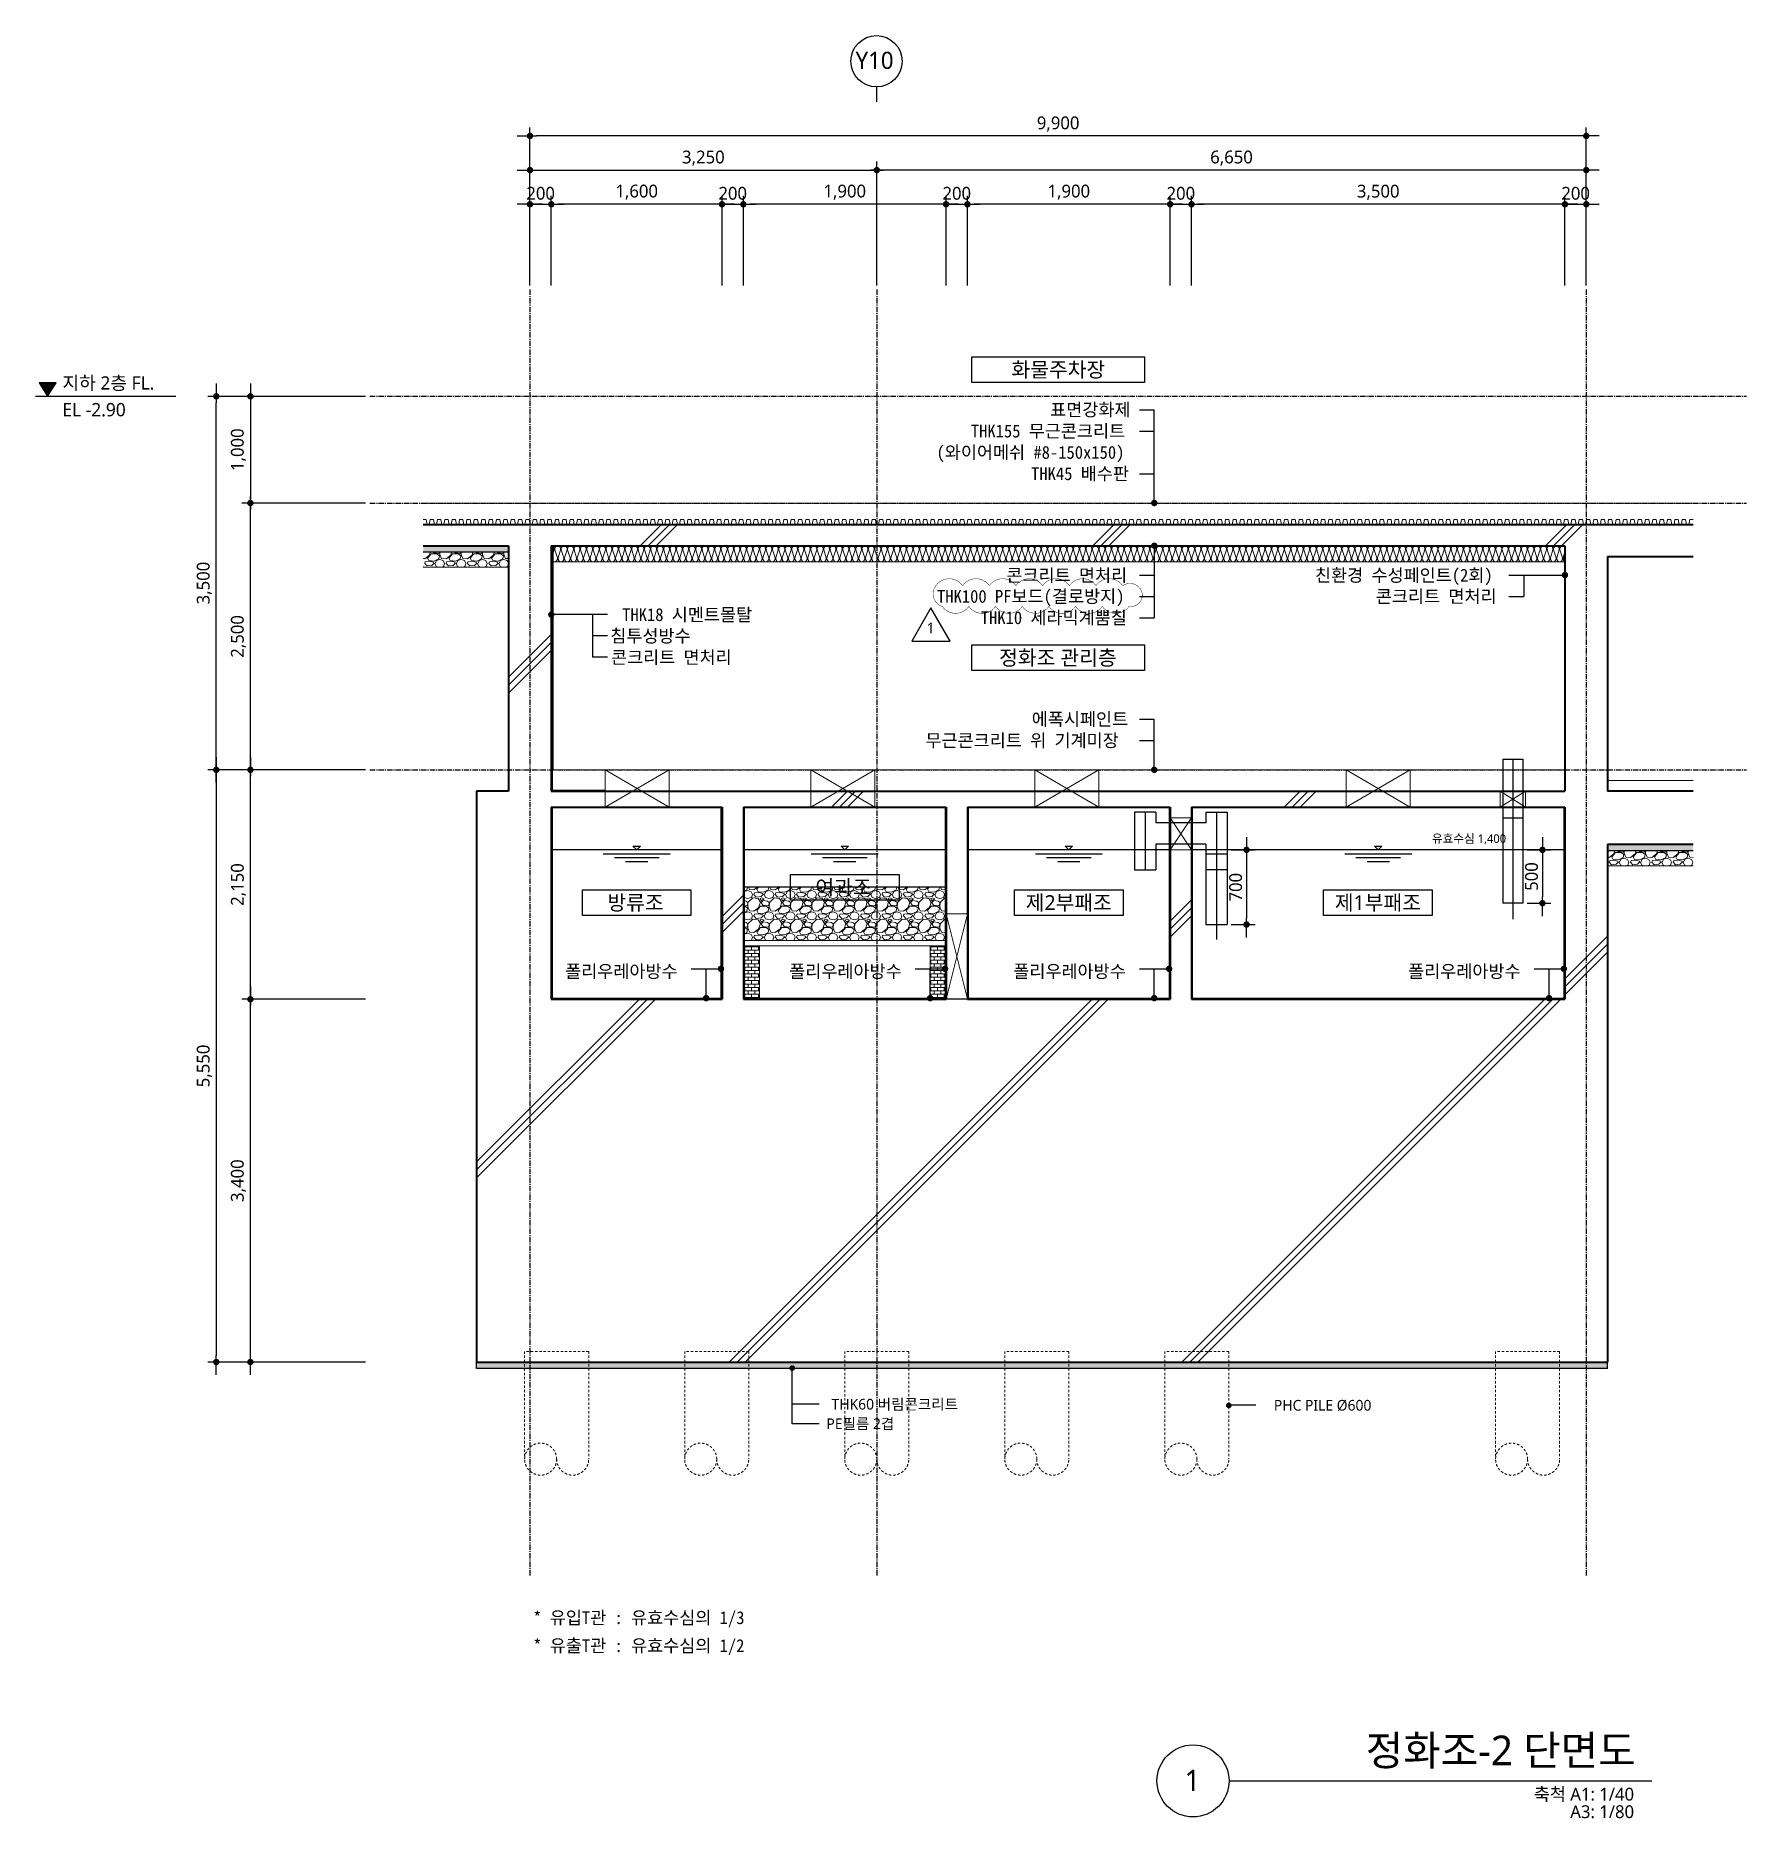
# Model space of a CAD drawing. Header units: millimetres. Extents: x 169673 to 334584, y 156879 to 224061.
# Drawn here: x 240600 to 256633, y 157269 to 173975 of the extents above; entities that cross this region are included whole.
import ezdxf
from ezdxf.enums import TextEntityAlignment as Align

# ---------------------------------------------------------------- set-up
doc = ezdxf.new("R2010")
doc.units = ezdxf.units.MM
doc.header["$LTSCALE"] = 40
doc.header["$MEASUREMENT"] = 0
for name, pattern in [('CEN', [62, 60, -1, 0, -1]), ('CENTER', [2, 1.25, -0.25, 0.25, -0.25]), ('HID', [2, 1.1, -0.9])]:
    doc.linetypes.add(name, pattern=pattern)
doc.layers.get('0').update_dxf_attribs({"linetype": 'CONTINUOUS'})
for name, color, linetype in [('--AH-TEXT', 7, 'CONTINUOUS'), ('1', 1, 'CONTINUOUS'), ('A-CONC-SOLD', 252, 'CEN'), ('A-DIMS', 7, 'CONTINUOUS'), ('A-MKXS-LEAD', 7, 'CONTINUOUS'), ('A-SECT-LIN3', 255, 'CONTINUOUS'), ('A-XXXX-TXT2', 3, 'CONTINUOUS'), ('A-단열재', 9, 'CONTINUOUS'), ('AA-AXIS-LINE-1', 1, 'CENTER'), ('SYMB', 7, 'CONTINUOUS'), ('TEXT', 7, 'CONTINUOUS'), ('해성', 4, 'CONTINUOUS')]:
    doc.layers.add(name, color=color, linetype=linetype)
for name, color, linetype, lineweight in [('A-AXIS-BUBL', 7, 'CONTINUOUS', 25), ('A-BORD-TEXT', 3, 'CONTINUOUS', 25), ('A-CONC-LIN1', 2, 'CONTINUOUS', 40), ('A-CONC-LIN2', 7, 'CONTINUOUS', 25), ('A-MKXS-TEXT1', 3, 'CONTINUOUS', 25), ('A-MKXX-NAME', 3, 'CONTINUOUS', 25), ('A-MKXX-SYMB', 7, 'CONTINUOUS', 25), ('A-SECT-LIN2', 6, 'CONTINUOUS', 20), ('A-XXXX-DRBD', 9, 'CONTINUOUS', 20), ('A-XXXX-FIN2', 6, 'CONTINUOUS', 20), ('A-XXXX-HATC', 8, 'CONTINUOUS', 18), ('A-XXXX-INSL2', 8, 'CONTINUOUS', 18), ('A-XXXX-SYMB', 7, 'CONTINUOUS', 25), ('A-XXXX-TXT1', 3, 'CONTINUOUS', 25), ('A-XXXX-WAT1', 9, 'HID', 20), ('REV-202205', 20, 'CONTINUOUS', 25)]:
    doc.layers.add(name, color=color, linetype=linetype, lineweight=lineweight)
doc.styles.add('HY울릉도L', font='')
doc.styles.add('돋움체', font='')
doc.styles.add('맑은 고딕', font='malgun.ttf')
doc.styles.add('맑은고딕', font='malgun.ttf')
doc.styles.get('HY울릉도L').set_extended_font_data('HYwulM')
doc.styles.get('돋움체').set_extended_font_data('DotumChe')
doc.dimstyles.new('CDIM', dxfattribs={"dimtxt": 3, "dimasz": 1.5, "dimexe": 2, "dimexo": 1, "dimgap": 1, "dimtad": 1, "dimdec": 0, "dimrnd": 0.5, "dimzin": 0, "dimdsep": 32, "dimlunit": 6, "dimtxsty": 'HY울릉도L', "dimblk1": '_CIDOT', "dimblk2": '_CIDOT', "dimsah": 1, "dimcen": 5.5, "dimclrd": 2, "dimclre": 2, "dimclrt": 7, "dimadec": 0, "dimazin": 0, "dimtfac": 1, "dimtdec": 0, "dimtix": 1, "dimtmove": 2, "dimatfit": 1, "dimldrblk": '_CIDOT', "dimfxl": 1, "dimtolj": 1, "dimtzin": 0, "dimlwd": -1, "dimarcsym": 0})

msp = doc.modelspace()

# ---------------------------------------------------------------- texts
at = {"layer": '--AH-TEXT', "ltscale": 100, "style": '맑은 고딕'}
msp.add_text('유효수심 1,400', height=80, dxfattribs=at).set_placement((254033.8, 166450.2), align=Align.MIDDLE_CENTER)
at = {"layer": 'A-MKXS-TEXT1', "style": '돋움체'}
for s, p in [('표면강화제', (250108.5, 170470)), ('THK155 무근콘크리트', (249364.8, 170270)), ('(와이어메쉬 #8-150x150)', (249043.2, 170070)), ('THK45 배수판', (249929.5, 169870)), ('콘크리트 면처리', (249698.3, 168918.6)), ('친환경 수성페인트(2회)', (252590.2, 168918.6)), ('THK100 PF보드(결로방지)', (249048, 168720.5)), ('콘크리트 면처리', (253161, 168720.5)), ('THK10 세라믹계뿜칠', (249457.8, 168520.5)), ('침투성방수', (245985.5, 168349.7)), ('콘크리트 면처리', (245992.2, 168149.7)), ('에폭시페인트', (249935.6, 167570)), ('무근콘크리트 위 기계미장', (248939.6, 167370)), ('폴리우레아방수', (245562.8, 165206.6)), ('폴리우레아방수', (247662.8, 165206.6)), ('폴리우레아방수', (249762.8, 165206.6)), ('폴리우레아방수', (253462.8, 165206.6))]:
    msp.add_text(s, height=120, dxfattribs=at).set_placement(p, align=Align.MIDDLE_LEFT)
at = {"layer": 'A-MKXS-TEXT1'}
for s, height, style, p in [('THK18 시멘트몰탈', 120, '돋움체', (247315, 168549.5)), ('THK60 버림콘크리트', 100, '맑은고딕', (249244.9, 161149.7)), (' PHC PILE %%C600', 100, '맑은고딕', (253119.2, 161140)), ('PE필름 2겹', 100, '맑은고딕', (248647.4, 160967))]:
    msp.add_text(s, height=height, dxfattribs=dict(at, style=style)).set_placement(p, align=Align.MIDDLE_RIGHT)
at = {"layer": 'A-MKXS-TEXT1', "style": '돋움체'}
for s, p in [('* 유입T관 : 유효수심의 1/3', (246253.3, 159149.5)), ('* 유출T관 : 유효수심의 1/2', (246253.3, 158887.6))]:
    msp.add_text(s, height=120, dxfattribs=at).set_placement(p, align=Align.MIDDLE_CENTER)
at = {"layer": 'A-MKXX-NAME', "style": '맑은고딕'}
for s, p in [('화물주차장', (250184.7, 170845.2)), ('정화조 관리층', (250180.5, 168145.2)), ('여과조', (248171.2, 165994)), ('방류조', (246222.3, 165850.2)), ('제2부패조', (250282.9, 165850.2)), ('제1부패조', (253179.9, 165850.2))]:
    msp.add_text(s, height=140, dxfattribs=at).set_placement(p, align=Align.MIDDLE_CENTER)
at = {"layer": 'A-XXXX-TXT1', "style": '맑은고딕'}
msp.add_text('정화조-2 단면도', height=280, dxfattribs=at).set_placement((255595.3, 157680.6), align=Align.BOTTOM_RIGHT)
msp.add_text('1', height=200, dxfattribs=at).set_placement((251442.6, 157624), align=Align.MIDDLE)
for s, p in [('축척 A1: 1/40', (255581.1, 157555.4)), ('A3: 1/80', (255581.1, 157391.2))]:
    msp.add_text(s, height=120, dxfattribs=at).set_placement(p, align=Align.TOP_RIGHT)
at = {"layer": 'A-XXXX-TXT2', "ltscale": 0.2, "style": '맑은고딕'}
msp.add_text('Y10', height=160, dxfattribs=at).set_placement((248462.6, 173744), align=Align.MIDDLE)

# ---------------------------------------------------------------- blocks, each defined once
blk = doc.blocks.new('_CIDOT')
at = {"color": 0, "linetype": 'ByBlock'}
blk.add_line((2, 0), (-1, 0), dxfattribs=at)
at = {"color": 0, "linetype": 'ByBlock', "const_width": 0.5}
blk.add_lwpolyline([(-0.25, 0, 1), (0.25, 0, 1)], format="xyb", close=True, dxfattribs=at)
blk = doc.blocks.new('*D174')
at = {"layer": 'A-DIMS', "lineweight": -2, "transparency": 16777216}
for p, q in [((243693, 170595), (242213, 170595)), ((243693, 167095), (242213, 167095))]:
    blk.add_line(p, q, dxfattribs=at)
at = {"layer": 'A-DIMS', "transparency": 16777216}
blk.add_line((242293, 167155), (242293, 170535), dxfattribs=at)
at = {"layer": 'A-DIMS', "transparency": 16777216, "xscale": 60, "yscale": 60, "zscale": 60}
for p, rotation in [((242293, 170595), 90), ((242293, 167095), 270)]:
    blk.add_blockref('_CIDOT', p, dxfattribs=dict(at, rotation=rotation))
at = {"layer": 'A-DIMS', "color": 3, "transparency": 16777216, "insert": (242181, 168845), "char_height": 120, "attachment_point": 5, "rotation": 90, "style": '맑은고딕'}
blk.add_mtext('\\A1;3,500', dxfattribs=at)
blk = doc.blocks.new('*D175')
at = {"layer": 'A-DIMS', "lineweight": -2, "transparency": 16777216}
for p, q in [((243693, 169595), (242533, 169595)), ((243693, 167095), (242533, 167095))]:
    blk.add_line(p, q, dxfattribs=at)
at = {"layer": 'A-DIMS', "transparency": 16777216}
blk.add_line((242613, 167155), (242613, 169535), dxfattribs=at)
at = {"layer": 'A-DIMS', "transparency": 16777216, "xscale": 60, "yscale": 60, "zscale": 60}
for p, rotation in [((242613, 169595), 90), ((242613, 167095), 270)]:
    blk.add_blockref('_CIDOT', p, dxfattribs=dict(at, rotation=rotation))
at = {"layer": 'A-DIMS', "color": 3, "transparency": 16777216, "insert": (242501, 168345), "char_height": 120, "attachment_point": 5, "rotation": 90, "style": '맑은고딕'}
blk.add_mtext('\\A1;2,500', dxfattribs=at)
blk = doc.blocks.new('입단면LEVEL1')
at = {"layer": 'SYMB', "linetype": 'ByBlock'}
blk.add_line((0, 0), (26.26, 0), dxfattribs=at)
blk.add_lwpolyline([(0.64, 2.5), (2.24, 0), (3.84, 2.5)], close=True, dxfattribs=at)
blk.add_solid([(0.64, 2.5), (3.84, 2.5), (2.24, 0)], dxfattribs=at)
at = {"layer": 'TEXT', "style": '돋움체'}
for tag, p in [('층레벨', (5.03, 1.28)), ('LEVEL', (5.85, -2.99))]:
    blk.add_attdef(tag, p, '', height=2.5, dxfattribs=at)
blk = doc.blocks.new('*D161')
at = {"layer": 'A-DIMS', "lineweight": -2, "transparency": 16777216}
for p, q in [((243693, 167095), (242533, 167095)), ((243693, 164945), (242533, 164945))]:
    blk.add_line(p, q, dxfattribs=at)
at = {"layer": 'A-DIMS', "transparency": 16777216}
blk.add_line((242613, 165005), (242613, 167035), dxfattribs=at)
at = {"layer": 'A-DIMS', "transparency": 16777216, "xscale": 60, "yscale": 60, "zscale": 60}
for p, rotation in [((242613, 167095), 90), ((242613, 164945), 270)]:
    blk.add_blockref('_CIDOT', p, dxfattribs=dict(at, rotation=rotation))
at = {"layer": 'A-DIMS', "color": 3, "transparency": 16777216, "insert": (242501, 166020), "char_height": 120, "attachment_point": 5, "rotation": 90, "style": '맑은고딕'}
blk.add_mtext('\\A1;2,150', dxfattribs=at)
blk = doc.blocks.new('*D162')
at = {"layer": 'A-DIMS', "lineweight": -2, "transparency": 16777216}
for p, q in [((243693, 164945), (242533, 164945)), ((243693, 161545), (242533, 161545))]:
    blk.add_line(p, q, dxfattribs=at)
at = {"layer": 'A-DIMS', "transparency": 16777216}
blk.add_line((242613, 161605), (242613, 164885), dxfattribs=at)
at = {"layer": 'A-DIMS', "transparency": 16777216, "xscale": 60, "yscale": 60, "zscale": 60}
for p, rotation in [((242613, 164945), 90), ((242613, 161545), 270)]:
    blk.add_blockref('_CIDOT', p, dxfattribs=dict(at, rotation=rotation))
at = {"layer": 'A-DIMS', "color": 3, "transparency": 16777216, "insert": (242501, 163245), "char_height": 120, "attachment_point": 5, "rotation": 90, "style": '맑은고딕'}
blk.add_mtext('\\A1;3,400', dxfattribs=at)
blk = doc.blocks.new('*D163')
at = {"layer": 'A-DIMS', "lineweight": -2, "transparency": 16777216}
for p, q in [((243693, 167095), (242213, 167095)), ((243693, 161545), (242213, 161545))]:
    blk.add_line(p, q, dxfattribs=at)
at = {"layer": 'A-DIMS', "transparency": 16777216}
blk.add_line((242293, 167035), (242293, 161605), dxfattribs=at)
at = {"layer": 'A-DIMS', "transparency": 16777216, "xscale": 60, "yscale": 60, "zscale": 60}
for p, rotation in [((242293, 167095), 90), ((242293, 161545), 270)]:
    blk.add_blockref('_CIDOT', p, dxfattribs=dict(at, rotation=rotation))
at = {"layer": 'A-DIMS', "color": 3, "transparency": 16777216, "insert": (242181, 164320), "char_height": 120, "attachment_point": 5, "rotation": 90, "style": '맑은고딕'}
blk.add_mtext('\\A1;5,550', dxfattribs=at)
blk = doc.blocks.new('*D164')
at = {"layer": 'A-DIMS', "lineweight": -2, "transparency": 16777216}
for p, q in [((243693, 170595), (242533, 170595)), ((243693, 169595), (242533, 169595))]:
    blk.add_line(p, q, dxfattribs=at)
at = {"layer": 'A-DIMS', "transparency": 16777216}
blk.add_line((242613, 170535), (242613, 169655), dxfattribs=at)
at = {"layer": 'A-DIMS', "transparency": 16777216, "xscale": 60, "yscale": 60, "zscale": 60}
for p, rotation in [((242613, 170595), 90), ((242613, 169595), 270)]:
    blk.add_blockref('_CIDOT', p, dxfattribs=dict(at, rotation=rotation))
at = {"layer": 'A-DIMS', "color": 3, "transparency": 16777216, "insert": (242501, 170095), "char_height": 120, "attachment_point": 5, "rotation": 90, "style": '맑은고딕'}
blk.add_mtext('\\A1;1,000', dxfattribs=at)
blk = doc.blocks.new('*D158')
at = {"layer": 'A-DIMS', "lineweight": -2, "transparency": 16777216}
for p, q in [((245233, 171635), (245233, 173115)), ((255133, 171635), (255133, 173115))]:
    blk.add_line(p, q, dxfattribs=at)
at = {"layer": 'A-DIMS', "transparency": 16777216}
blk.add_line((255073, 173035), (245293, 173035), dxfattribs=at)
at = {"layer": 'A-DIMS', "transparency": 16777216, "xscale": 60, "yscale": 60, "zscale": 60, "rotation": 180}
blk.add_blockref('_CIDOT', (245233, 173035), dxfattribs=at)
at = {"layer": 'A-DIMS', "transparency": 16777216, "xscale": 60, "yscale": 60, "zscale": 60}
blk.add_blockref('_CIDOT', (255133, 173035), dxfattribs=at)
at = {"layer": 'A-DIMS', "color": 3, "transparency": 16777216, "insert": (250183, 173147), "char_height": 120, "attachment_point": 5, "style": '맑은고딕'}
blk.add_mtext('\\A1;9,900', dxfattribs=at)
blk = doc.blocks.new('*D159')
at = {"layer": 'A-DIMS', "lineweight": -2, "transparency": 16777216}
for p, q in [((248483, 171635), (248483, 172795)), ((255133, 171635), (255133, 172795))]:
    blk.add_line(p, q, dxfattribs=at)
at = {"layer": 'A-DIMS', "transparency": 16777216}
blk.add_line((255073, 172715), (248543, 172715), dxfattribs=at)
at = {"layer": 'A-DIMS', "transparency": 16777216, "xscale": 60, "yscale": 60, "zscale": 60, "rotation": 180}
blk.add_blockref('_CIDOT', (248483, 172715), dxfattribs=at)
at = {"layer": 'A-DIMS', "transparency": 16777216, "xscale": 60, "yscale": 60, "zscale": 60}
blk.add_blockref('_CIDOT', (255133, 172715), dxfattribs=at)
at = {"layer": 'A-DIMS', "color": 3, "transparency": 16777216, "insert": (251808, 172827), "char_height": 120, "attachment_point": 5, "style": '맑은고딕'}
blk.add_mtext('\\A1;6,650', dxfattribs=at)
blk = doc.blocks.new('*D160')
at = {"layer": 'A-DIMS', "lineweight": -2, "transparency": 16777216}
for p, q in [((245233, 171635), (245233, 172795)), ((248483, 171635), (248483, 172795))]:
    blk.add_line(p, q, dxfattribs=at)
at = {"layer": 'A-DIMS', "transparency": 16777216}
blk.add_line((245293, 172715), (248423, 172715), dxfattribs=at)
at = {"layer": 'A-DIMS', "transparency": 16777216, "xscale": 60, "yscale": 60, "zscale": 60, "rotation": 180}
blk.add_blockref('_CIDOT', (245233, 172715), dxfattribs=at)
at = {"layer": 'A-DIMS', "transparency": 16777216, "xscale": 60, "yscale": 60, "zscale": 60}
blk.add_blockref('_CIDOT', (248483, 172715), dxfattribs=at)
at = {"layer": 'A-DIMS', "color": 3, "transparency": 16777216, "insert": (246858, 172827), "char_height": 120, "attachment_point": 5, "style": '맑은고딕'}
blk.add_mtext('\\A1;3,250', dxfattribs=at)
blk = doc.blocks.new('*D168')
at = {"layer": 'A-DIMS', "lineweight": -2, "transparency": 16777216}
for p, q in [((251433, 171635), (251433, 172475)), ((254933, 171635), (254933, 172475))]:
    blk.add_line(p, q, dxfattribs=at)
at = {"layer": 'A-DIMS', "transparency": 16777216}
blk.add_line((254873, 172395), (251493, 172395), dxfattribs=at)
at = {"layer": 'A-DIMS', "transparency": 16777216, "xscale": 60, "yscale": 60, "zscale": 60, "rotation": 180}
blk.add_blockref('_CIDOT', (251433, 172395), dxfattribs=at)
at = {"layer": 'A-DIMS', "transparency": 16777216, "xscale": 60, "yscale": 60, "zscale": 60}
blk.add_blockref('_CIDOT', (254933, 172395), dxfattribs=at)
at = {"layer": 'A-DIMS', "color": 3, "transparency": 16777216, "insert": (253183, 172507), "char_height": 120, "attachment_point": 5, "style": '맑은고딕'}
blk.add_mtext('\\A1;3,500', dxfattribs=at)
blk = doc.blocks.new('*D169')
at = {"layer": 'A-DIMS', "lineweight": -2, "transparency": 16777216}
for p, q in [((254933, 171635), (254933, 172475)), ((255133, 171635), (255133, 172475))]:
    blk.add_line(p, q, dxfattribs=at)
at = {"layer": 'A-DIMS', "transparency": 16777216}
for p, q in [((254873, 172395), (254813, 172395)), ((254933, 172395), (255133, 172395)), ((255193, 172395), (255253, 172395))]:
    blk.add_line(p, q, dxfattribs=at)
at = {"layer": 'A-DIMS', "transparency": 16777216, "xscale": 60, "yscale": 60, "zscale": 60}
blk.add_blockref('_CIDOT', (254933, 172395), dxfattribs=at)
at = {"layer": 'A-DIMS', "transparency": 16777216, "xscale": 60, "yscale": 60, "zscale": 60, "rotation": 180}
blk.add_blockref('_CIDOT', (255133, 172395), dxfattribs=at)
at = {"layer": 'A-DIMS', "color": 3, "transparency": 16777216, "insert": (255033, 172497), "char_height": 120, "attachment_point": 5, "style": '맑은고딕'}
blk.add_mtext('\\A1;200', dxfattribs=at)
blk = doc.blocks.new('*D170')
at = {"layer": 'A-DIMS', "lineweight": -2, "transparency": 16777216}
for p, q in [((249333, 171635), (249333, 172475)), ((251233, 171635), (251233, 172475))]:
    blk.add_line(p, q, dxfattribs=at)
at = {"layer": 'A-DIMS', "transparency": 16777216}
blk.add_line((251173, 172395), (249393, 172395), dxfattribs=at)
at = {"layer": 'A-DIMS', "transparency": 16777216, "xscale": 60, "yscale": 60, "zscale": 60, "rotation": 180}
blk.add_blockref('_CIDOT', (249333, 172395), dxfattribs=at)
at = {"layer": 'A-DIMS', "transparency": 16777216, "xscale": 60, "yscale": 60, "zscale": 60}
blk.add_blockref('_CIDOT', (251233, 172395), dxfattribs=at)
at = {"layer": 'A-DIMS', "color": 3, "transparency": 16777216, "insert": (250283, 172508), "char_height": 120, "attachment_point": 5, "style": '맑은고딕'}
blk.add_mtext('\\A1;1,900', dxfattribs=at)
blk = doc.blocks.new('*D171')
at = {"layer": 'A-DIMS', "lineweight": -2, "transparency": 16777216}
for p, q in [((251233, 171635), (251233, 172475)), ((251433, 171635), (251433, 172475))]:
    blk.add_line(p, q, dxfattribs=at)
at = {"layer": 'A-DIMS', "transparency": 16777216}
for p, q in [((251173, 172395), (251113, 172395)), ((251233, 172395), (251433, 172395)), ((251493, 172395), (251553, 172395))]:
    blk.add_line(p, q, dxfattribs=at)
at = {"layer": 'A-DIMS', "transparency": 16777216, "xscale": 60, "yscale": 60, "zscale": 60}
blk.add_blockref('_CIDOT', (251233, 172395), dxfattribs=at)
at = {"layer": 'A-DIMS', "transparency": 16777216, "xscale": 60, "yscale": 60, "zscale": 60, "rotation": 180}
blk.add_blockref('_CIDOT', (251433, 172395), dxfattribs=at)
at = {"layer": 'A-DIMS', "color": 3, "transparency": 16777216, "insert": (251333, 172497), "char_height": 120, "attachment_point": 5, "style": '맑은고딕'}
blk.add_mtext('\\A1;200', dxfattribs=at)
blk = doc.blocks.new('*D172')
at = {"layer": 'A-DIMS', "lineweight": -2, "transparency": 16777216}
for p, q in [((247233, 171635), (247233, 172475)), ((249133, 171635), (249133, 172475))]:
    blk.add_line(p, q, dxfattribs=at)
at = {"layer": 'A-DIMS', "transparency": 16777216}
blk.add_line((249073, 172395), (247293, 172395), dxfattribs=at)
at = {"layer": 'A-DIMS', "transparency": 16777216, "xscale": 60, "yscale": 60, "zscale": 60, "rotation": 180}
blk.add_blockref('_CIDOT', (247233, 172395), dxfattribs=at)
at = {"layer": 'A-DIMS', "transparency": 16777216, "xscale": 60, "yscale": 60, "zscale": 60}
blk.add_blockref('_CIDOT', (249133, 172395), dxfattribs=at)
at = {"layer": 'A-DIMS', "color": 3, "transparency": 16777216, "insert": (248183, 172508), "char_height": 120, "attachment_point": 5, "style": '맑은고딕'}
blk.add_mtext('\\A1;1,900', dxfattribs=at)
blk = doc.blocks.new('*D173')
at = {"layer": 'A-DIMS', "lineweight": -2, "transparency": 16777216}
for p, q in [((249133, 171635), (249133, 172475)), ((249333, 171635), (249333, 172475))]:
    blk.add_line(p, q, dxfattribs=at)
at = {"layer": 'A-DIMS', "transparency": 16777216}
for p, q in [((249073, 172395), (249013, 172395)), ((249133, 172395), (249333, 172395)), ((249393, 172395), (249453, 172395))]:
    blk.add_line(p, q, dxfattribs=at)
at = {"layer": 'A-DIMS', "transparency": 16777216, "xscale": 60, "yscale": 60, "zscale": 60}
blk.add_blockref('_CIDOT', (249133, 172395), dxfattribs=at)
at = {"layer": 'A-DIMS', "transparency": 16777216, "xscale": 60, "yscale": 60, "zscale": 60, "rotation": 180}
blk.add_blockref('_CIDOT', (249333, 172395), dxfattribs=at)
at = {"layer": 'A-DIMS', "color": 3, "transparency": 16777216, "insert": (249233, 172497), "char_height": 120, "attachment_point": 5, "style": '맑은고딕'}
blk.add_mtext('\\A1;200', dxfattribs=at)
blk = doc.blocks.new('*D165')
at = {"layer": 'A-DIMS', "lineweight": -2, "transparency": 16777216}
for p, q in [((245433, 171635), (245433, 172475)), ((247033, 171635), (247033, 172475))]:
    blk.add_line(p, q, dxfattribs=at)
at = {"layer": 'A-DIMS', "transparency": 16777216}
blk.add_line((246973, 172395), (245493, 172395), dxfattribs=at)
at = {"layer": 'A-DIMS', "transparency": 16777216, "xscale": 60, "yscale": 60, "zscale": 60, "rotation": 180}
blk.add_blockref('_CIDOT', (245433, 172395), dxfattribs=at)
at = {"layer": 'A-DIMS', "transparency": 16777216, "xscale": 60, "yscale": 60, "zscale": 60}
blk.add_blockref('_CIDOT', (247033, 172395), dxfattribs=at)
at = {"layer": 'A-DIMS', "color": 3, "transparency": 16777216, "insert": (246233, 172508), "char_height": 120, "attachment_point": 5, "style": '맑은고딕'}
blk.add_mtext('\\A1;1,600', dxfattribs=at)
blk = doc.blocks.new('*D166')
at = {"layer": 'A-DIMS', "lineweight": -2, "transparency": 16777216}
for p, q in [((247033, 171635), (247033, 172475)), ((247233, 171635), (247233, 172475))]:
    blk.add_line(p, q, dxfattribs=at)
at = {"layer": 'A-DIMS', "transparency": 16777216}
for p, q in [((246973, 172395), (246913, 172395)), ((247033, 172395), (247233, 172395)), ((247293, 172395), (247353, 172395))]:
    blk.add_line(p, q, dxfattribs=at)
at = {"layer": 'A-DIMS', "transparency": 16777216, "xscale": 60, "yscale": 60, "zscale": 60}
blk.add_blockref('_CIDOT', (247033, 172395), dxfattribs=at)
at = {"layer": 'A-DIMS', "transparency": 16777216, "xscale": 60, "yscale": 60, "zscale": 60, "rotation": 180}
blk.add_blockref('_CIDOT', (247233, 172395), dxfattribs=at)
at = {"layer": 'A-DIMS', "color": 3, "transparency": 16777216, "insert": (247133, 172497), "char_height": 120, "attachment_point": 5, "style": '맑은고딕'}
blk.add_mtext('\\A1;200', dxfattribs=at)
blk = doc.blocks.new('*D167')
at = {"layer": 'A-DIMS', "lineweight": -2, "transparency": 16777216}
for p, q in [((245233, 171635), (245233, 172475)), ((245433, 171635), (245433, 172475))]:
    blk.add_line(p, q, dxfattribs=at)
at = {"layer": 'A-DIMS', "transparency": 16777216}
for p, q in [((245173, 172395), (245113, 172395)), ((245233, 172395), (245433, 172395)), ((245493, 172395), (245553, 172395))]:
    blk.add_line(p, q, dxfattribs=at)
at = {"layer": 'A-DIMS', "transparency": 16777216, "xscale": 60, "yscale": 60, "zscale": 60}
blk.add_blockref('_CIDOT', (245233, 172395), dxfattribs=at)
at = {"layer": 'A-DIMS', "transparency": 16777216, "xscale": 60, "yscale": 60, "zscale": 60, "rotation": 180}
blk.add_blockref('_CIDOT', (245433, 172395), dxfattribs=at)
at = {"layer": 'A-DIMS', "color": 3, "transparency": 16777216, "insert": (245333, 172497), "char_height": 120, "attachment_point": 5, "style": '맑은고딕'}
blk.add_mtext('\\A1;200', dxfattribs=at)
blk = doc.blocks.new('A$C1EF06538')
at = {"color": 7}
for p, q in [((0, 0), (-26, 25)), ((26, 25), (-26, 25)), ((0, 0), (26, 25)), ((235, -27), (-235, -27)), ((157, -54), (-157, -54)), ((78, -81), (-78, -81))]:
    blk.add_line(p, q, dxfattribs=at)
blk = doc.blocks.new('*D176')
at = {"layer": 'A-DIMS', "lineweight": -2, "transparency": 16777216}
for p, q in [((254579, 166345, 0), (254802, 166345, 0)), ((254579, 165845, 0), (254802, 165845, 0))]:
    blk.add_line(p, q, dxfattribs=at)
at = {"layer": 'A-DIMS', "transparency": 16777216}
blk.add_line((254722, 166285, 0), (254722, 165905, 0), dxfattribs=at)
at = {"layer": 'A-DIMS', "transparency": 16777216, "xscale": 60, "yscale": 60, "zscale": 60}
for p, rotation in [((254722, 166345, 0), 90), ((254722, 165845, 0), 270)]:
    blk.add_blockref('_CIDOT', p, dxfattribs=dict(at, rotation=rotation))
at = {"layer": 'A-DIMS', "color": 3, "transparency": 16777216, "insert": (254620, 166095, 0), "char_height": 120, "attachment_point": 5, "rotation": 90, "style": '맑은고딕'}
blk.add_mtext('\\A1;500', dxfattribs=at)
blk = doc.blocks.new('*D177')
at = {"layer": 'A-DIMS', "lineweight": -2, "transparency": 16777216}
for p, q in [((251806, 166345, 0), (252029, 166345, 0)), ((251806, 165645, 0), (252029, 165645, 0))]:
    blk.add_line(p, q, dxfattribs=at)
at = {"layer": 'A-DIMS', "transparency": 16777216}
blk.add_line((251949, 166285, 0), (251949, 165705, 0), dxfattribs=at)
at = {"layer": 'A-DIMS', "transparency": 16777216, "xscale": 60, "yscale": 60, "zscale": 60}
for p, rotation in [((251949, 166345, 0), 90), ((251949, 165645, 0), 270)]:
    blk.add_blockref('_CIDOT', p, dxfattribs=dict(at, rotation=rotation))
at = {"layer": 'A-DIMS', "color": 3, "transparency": 16777216, "insert": (251847, 165995, 0), "char_height": 120, "attachment_point": 5, "rotation": 90, "style": '맑은고딕'}
blk.add_mtext('\\A1;700', dxfattribs=at)
blk = doc.blocks.new('A$C098F3C96')
at = {"layer": 'REV-202205'}
blk.add_lwpolyline([(2252, 3900), (0, 0), (4504, 0)], close=True, dxfattribs=at)
at = {"layer": 'A-BORD-TEXT', "style": '맑은고딕'}
blk.add_text('1', height=1250, dxfattribs=at).set_placement((2227, 1534), align=Align.MIDDLE)

# ---------------------------------------------------------------- dimensions: what is measured, and where the dimension line sits
at = {"layer": 'A-DIMS'}
for base, p1, p2, angle, picture, middle in [((245233.1, 173035.2), (255133.1, 171595.2), (245233.1, 171595.2), 180, '*D158', (250183.1, 173147.2)), ((248483.1, 172715.2), (245233.1, 171595.2), (248483.1, 171595.2), 0, '*D160', (246858.1, 172827.2)), ((248483.1, 172715.2), (255133.1, 171595.2), (248483.1, 171595.2), 180, '*D159', (251808.1, 172827.2)), ((245433.1, 172395.2), (247033.1, 171595.2), (245433.1, 171595.2), 180, '*D165', (246233.1, 172507.5)), ((247233.1, 172395.2), (249133.1, 171595.2), (247233.1, 171595.2), 180, '*D172', (248183.1, 172507.5)), ((249333.1, 172395.2), (251233.1, 171595.2), (249333.1, 171595.2), 180, '*D170', (250283.1, 172507.5)), ((251433.1, 172395.2), (254933.1, 171595.2), (251433.1, 171595.2), 180, '*D168', (253183.1, 172507.2)), ((245433.1, 172395.2), (245233.1, 171595.2), (245433.1, 171595.2), 0, '*D167', (245333.1, 172497.1)), ((247233.1, 172395.2), (247033.1, 171595.2), (247233.1, 171595.2), 0, '*D166', (247133.1, 172497.1)), ((249333.1, 172395.2), (249133.1, 171595.2), (249333.1, 171595.2), 0, '*D173', (249233.1, 172497.1)), ((251433.1, 172395.2), (251233.1, 171595.2), (251433.1, 171595.2), 0, '*D171', (251333.1, 172497.1)), ((255133.1, 172395.2), (254933.1, 171595.2), (255133.1, 171595.2), 0, '*D169', (255033.1, 172497.1)), ((242293.1, 170595.2), (243733.1, 167095.2), (243733.1, 170595.2), 90, '*D174', (242181, 168845.2)), ((242613.1, 169595.2), (243733.1, 170595.2), (243733.1, 169595.2), 270, '*D164', (242500.7, 170095.2)), ((242613.1, 169595.2), (243733.1, 167095.2), (243733.1, 169595.2), 90, '*D175', (242501, 168345.2)), ((242293.1, 161545.2), (243733.1, 167095.2), (243733.1, 161545.2), 270, '*D163', (242181, 164320.2)), ((242613.1, 167095.2), (243733.1, 164945.2), (243733.1, 167095.2), 90, '*D161', (242500.7, 166020.2)), ((251949.4, 165645.2, 0), (251766.1, 166345.2), (251766.1, 165645.2), 90, '*D177', (251847.4, 165995.2, 0)), ((254722.2, 165845.2, 0), (254538.9, 166345.2), (254538.9, 165845.2, 0), 90, '*D176', (254620.2, 166095.2, 0)), ((242613.1, 164945.2), (243733.1, 161545.2), (243733.1, 164945.2), 90, '*D162', (242501, 163245.2))]:
    dim = msp.add_linear_dim(base=base, p1=p1, p2=p2, angle=angle, dimstyle='CDIM', override={"dimscale": 40, "dimtxsty": '맑은고딕', "dimclrd": 256, "dimclre": 256, "dimclrt": 3}, dxfattribs=at)
    dim.commit()
    dim.dimension.update_dxf_attribs({"geometry": picture, "text_midpoint": middle})

# ---------------------------------------------------------------- hatches: boundary and pattern name
at = {"layer": 'A-CONC-SOLD'}
h = msp.add_hatch(dxfattribs=at)
h.set_pattern_fill('CONC', color=256, scale=100)
h.set_pattern_definition([(45, (-84000, 0), (-2121.32, 2121.32), []), (45, (-84000, 75), (-2121.32, 2121.32), []), (45, (-84000, 150), (-2121.32, 2121.32), [])])
h.paths.add_polyline_path([(255333.1, 166395.2), (256133.1, 166395.2), (256133.1, 166895.2), (255333.1, 166895.2), (255333.1, 169095.2), (256133.1, 169095.2), (256133.1, 169395.2), (244233.1, 169395.2), (244233.1, 169195.2), (245033.1, 169195.2), (245033.1, 166895.2), (244733.1, 166895.2), (244733.1, 161545.2), (255333.1, 161545.2)])
h.paths.add_polyline_path([(247233.1, 164945.2), (247233.1, 166745.2), (249133.1, 166745.2), (249133.1, 164945.2)], flags=16)
h.paths.add_polyline_path([(249333.1, 164945.2), (249333.1, 166745.2), (251233.1, 166745.2), (251233.1, 164945.2)], flags=16)
h.paths.add_polyline_path([(247033.1, 164945.2), (245433.1, 164945.2), (245433.1, 166745.2), (247033.1, 166745.2)], flags=16)
h.paths.add_polyline_path([(251433.1, 164945.2), (251433.1, 166745.2), (254933.1, 166745.2), (254933.1, 164945.2)], flags=16)
h.paths.add_polyline_path([(245433.1, 166895.2), (245433.1, 169195.2), (254933.1, 169195.2), (254933.1, 166895.2)], flags=16)
at = {"layer": 'A-MKXS-LEAD'}
h = msp.add_hatch(color=256, dxfattribs=at)
h.dxf.hatch_style = 1
h.paths.add_polyline_path([(247664.1, 161488.4, 1), (247717.4, 161488.4, 1)])
h = msp.add_hatch(color=256, dxfattribs=at)
h.dxf.hatch_style = 1
h.paths.add_polyline_path([(251756.4, 161138.4, 1), (251809.7, 161138.4, 1)])
at = {"layer": 'A-XXXX-HATC'}
h = msp.add_hatch(dxfattribs=at)
h.set_pattern_fill('DOTS', color=256, scale=100)
h.set_pattern_definition([(0, (122786.8034, 248828.151), (3.125, 6.25), [0, -6.25])])
h.paths.add_polyline_path([(245033.1, 169195.2), (245033.1, 169135.2), (244233.1, 169135.2), (244233.1, 169195.2)])
h = msp.add_hatch(dxfattribs=at)
h.set_pattern_fill('GRAVEL', color=256, scale=200)
h.set_pattern_definition([(228.012788, (122930.803, 249028.151), (-1600, -1800), [26.9072, -2663.8176]), (184.969741, (122912.803, 249008.151), (2400, 200), [46.1736, -4571.18495]), (132.510447, (122866.803, 249004.151), (2000, -2200), [32.5576, -3223.20652]), (267.273689, (122788.803, 248954.151), (200, 4000), [42.0476, -4162.7116]), (292.833654, (122786.803, 248912.151), (-1000, 2400), [41.231, -4081.87463]), (357.273689, (122802.803, 248874.151), (-4000, 200), [42.0476, -4162.7116]), (37.6942405, (122844.8034, 248872.151), (-2600, -2000), [55.6058, -5504.9697]), (72.2553284, (122888.803, 248906.151), (1400, 4400), [52.4976, -5197.2643]), (121.4295656, (122904.803, 248956.151), (-1600, 2600), [42.19, -4176.81462]), (175.236358, (122882.803, 248992.151), (2200, -200), [48.1664, -2360.15252]), (222.397438, (122834.8034, 248996.151), (-2400, -2200), [62.2896, -6166.675]), (138.814075, (122986.803, 248952.151), (-1400, 1200), [21.2602, -2104.76896]), (171.4692344, (122970.803, 248966.151), (2600, -400), [40.4474, -4004.30228]), (225, (122930.8, 248972.15), (-2e-14, -200), [28.2842, -254.5585]), (203.19859, (122916.803, 248996.15), (1000, 400), [15.2316, -1507.92302]), (291.80141, (122902.803, 248990.15), (-200, 600), [21.5406, -1055.49236]), (30.963757, (122910.803, 248970.15), (600, 400), [34.9858, -1131.20458]), (161.56505, (122940.803, 248988.15), (400, -200), [25.2982, -607.15733]), (16.38954, (122786.803, 248990.151), (2000, 600), [35.44, -3508.56903]), (70.346176, (122820.803, 249000.151), (-800, -2200), [29.7322, -2943.48155]), (293.19859, (122940.803, 249028.15), (-400, 1000), [30.463, -1492.69162]), (343.61046, (122952.803, 249000.151), (-2000, 600), [35.44, -3508.56903]), (339.443955, (122786.803, 248866.15), (-1000, 400), [34.176, -1674.62475]), (294.775141, (122818.803, 248854.151), (-1000, 2200), [28.6356, -2834.9286]), (66.80141, (122942.803, 248828.15), (400, 1000), [30.463, -1492.69162]), (17.354025, (122954.803, 248856.151), (-2600, -800), [33.5262, -3319.08472]), (69.443955, (122844.803, 248828.15), (-400, -1000), [17.088, -1691.71275]), (101.309932, (122930.803, 248828.15), (-200, 800), [10.198, -1009.6059]), (165.963757, (122928.803, 248838.15), (600, -200), [41.231, -783.39013]), (186.009006, (122888.803, 248848.151), (2000, 200), [38.21, -3782.78463]), (303.690068, (122910.803, 248952.15), (-200, 400), [28.8444, -692.26586]), (353.1572266, (122926.803, 248928.151), (3400, -400), [50.3588, -4985.51252]), (60.945396, (122976.803, 248922.151), (-800, -1400), [20.5912, -2038.53483]), (90, (122986.8, 248940.15), (-200, 200), [12, -188]), (120.256437, (122884.803, 248854.151), (800, -1400), [27.7848, -2750.704]), (48.012788, (122870.803, 248878.151), (1600, 1800), [53.8144, -2636.9104]), (0, (122906.8, 248918.15), (200, 200), [52, -148]), (325.304846, (122958.803, 248918.151), (2000, -1400), [31.6228, -3130.65486]), (254.054604, (122984.803, 248900.15), (-200, -800), [29.1204, -1426.90158]), (207.6459754, (122976.803, 248872.151), (-3800, -2000), [47.413, -4693.89484]), (175.426079, (122934.803, 248850.151), (-2600, 200), [50.1598, -4965.81468])])
h.paths.add_polyline_path([(245033.1, 169135.2), (245033.1, 168995.2), (244233.1, 168995.2), (244233.1, 169135.2)])
h = msp.add_hatch(dxfattribs=at)
h.set_pattern_fill('DOTS', color=256, scale=100)
h.set_pattern_definition([(0, (111686.8034, 246028.151), (3.125, 6.25), [0, -6.25])])
h.paths.add_polyline_path([(256133.1, 166395.2), (256133.1, 166335.2), (255333.1, 166335.2), (255333.1, 166395.2)])
h = msp.add_hatch(dxfattribs=at)
h.set_pattern_fill('GRAVEL', color=256, scale=200)
h.set_pattern_definition([(228.012788, (111830.803, 246228.151), (-1600, -1800), [26.9072, -2663.8176]), (184.969741, (111812.803, 246208.151), (2400, 200), [46.1736, -4571.18495]), (132.510447, (111766.803, 246204.151), (2000, -2200), [32.5576, -3223.20652]), (267.273689, (111688.803, 246154.151), (200, 4000), [42.0476, -4162.7116]), (292.833654, (111686.803, 246112.151), (-1000, 2400), [41.231, -4081.87463]), (357.273689, (111702.803, 246074.151), (-4000, 200), [42.0476, -4162.7116]), (37.6942405, (111744.8034, 246072.151), (-2600, -2000), [55.6058, -5504.9697]), (72.2553284, (111788.803, 246106.151), (1400, 4400), [52.4976, -5197.2643]), (121.4295656, (111804.803, 246156.151), (-1600, 2600), [42.19, -4176.81462]), (175.236358, (111782.803, 246192.151), (2200, -200), [48.1664, -2360.15252]), (222.397438, (111734.8034, 246196.151), (-2400, -2200), [62.2896, -6166.675]), (138.814075, (111886.803, 246152.151), (-1400, 1200), [21.2602, -2104.76896]), (171.4692344, (111870.803, 246166.151), (2600, -400), [40.4474, -4004.30228]), (225, (111830.8, 246172.15), (-2e-14, -200), [28.2842, -254.55851]), (203.19859, (111816.803, 246196.15), (1000, 400), [15.2316, -1507.92302]), (291.80141, (111802.803, 246190.15), (-200, 600), [21.5406, -1055.49236]), (30.963757, (111810.803, 246170.15), (600, 400), [34.9858, -1131.20458]), (161.56505, (111840.803, 246188.15), (400, -200), [25.2982, -607.15733]), (16.38954, (111686.803, 246190.151), (2000, 600), [35.44, -3508.56903]), (70.346176, (111720.803, 246200.151), (-800, -2200), [29.7322, -2943.48155]), (293.19859, (111840.803, 246228.15), (-400, 1000), [30.463, -1492.69162]), (343.61046, (111852.803, 246200.151), (-2000, 600), [35.44, -3508.56903]), (339.443955, (111686.803, 246066.15), (-1000, 400), [34.176, -1674.62475]), (294.775141, (111718.803, 246054.151), (-1000, 2200), [28.6356, -2834.92861]), (66.80141, (111842.803, 246028.15), (400, 1000), [30.463, -1492.69162]), (17.354025, (111854.803, 246056.151), (-2600, -800), [33.5262, -3319.08472]), (69.443955, (111744.803, 246028.15), (-400, -1000), [17.088, -1691.71275]), (101.309932, (111830.803, 246028.15), (-200, 800), [10.198, -1009.6059]), (165.963757, (111828.803, 246038.15), (600, -200), [41.231, -783.39013]), (186.009006, (111788.803, 246048.151), (2000, 200), [38.21, -3782.78463]), (303.690068, (111810.803, 246152.15), (-200, 400), [28.8444, -692.26586]), (353.1572266, (111826.803, 246128.151), (3400, -400), [50.3588, -4985.51252]), (60.945396, (111876.803, 246122.151), (-800, -1400), [20.5912, -2038.53483]), (90, (111886.8, 246140.15), (-200, 200), [12, -188]), (120.256437, (111784.803, 246054.151), (800, -1400), [27.7848, -2750.704]), (48.012788, (111770.803, 246078.151), (1600, 1800), [53.8144, -2636.9104]), (0, (111806.8, 246118.15), (200, 200), [52, -148]), (325.3048465, (111858.803, 246118.151), (2000, -1400), [31.6228, -3130.65486]), (254.054604, (111884.803, 246100.15), (-200, -800), [29.1204, -1426.90158]), (207.6459754, (111876.803, 246072.151), (-3800, -2000), [47.413, -4693.89484]), (175.426079, (111834.803, 246050.151), (-2600, 200), [50.1598, -4965.81468])])
h.paths.add_polyline_path([(256133.1, 166335.2), (256133.1, 166195.2), (255333.1, 166195.2), (255333.1, 166335.2)])
at = {"layer": 'A-XXXX-HATC', "ltscale": 3}
h = msp.add_hatch(dxfattribs=at)
h.set_pattern_fill('GRAVEL', color=256, scale=200)
h.set_pattern_definition([(228.0127875, (-198382.923, -64674.848), (-1600, -1800), [26.9072, -2663.81761]), (184.9697407, (-198400.923, -64694.848), (2400, 200), [46.1736, -4571.18495]), (132.510447, (-198446.923, -64698.848), (2000, -2200), [32.5576, -3223.20652]), (267.273689, (-198524.923, -64748.848), (200, 4000), [42.0476, -4162.71161]), (292.8336542, (-198526.923, -64790.848), (-1000, 2400), [41.231, -4081.874626]), (357.273689, (-198510.923, -64828.848), (-4000, 200), [42.0476, -4162.71161]), (37.6942405, (-198468.9226, -64830.848), (-2600, -2000), [55.6058, -5504.96971]), (72.2553284, (-198424.9226, -64796.848), (1400, 4400), [52.4976, -5197.2643]), (121.4295656, (-198408.923, -64746.848), (-1600, 2600), [42.19, -4176.81462]), (175.2363583, (-198430.923, -64710.848), (2200, -200), [48.1664, -2360.152516]), (222.3974378, (-198478.9226, -64706.848), (-2400, -2200), [62.2896, -6166.675]), (138.814075, (-198326.923, -64750.848), (-1400, 1200), [21.2602, -2104.76896]), (171.4692344, (-198342.923, -64736.848), (2600, -400), [40.4474, -4004.30228]), (225, (-198382.92, -64730.85), (-2e-14, -200), [28.2842, -254.55851]), (203.1985905, (-198396.923, -64706.848), (1000, 400), [15.2316, -1507.92302]), (291.8014095, (-198410.923, -64712.848), (-200, 600), [21.5406, -1055.49236]), (30.9637565, (-198402.923, -64732.848), (600, 400), [34.9858, -1131.20458]), (161.565051, (-198372.92, -64714.85), (400, -200), [25.2982, -607.15733]), (16.3895403, (-198526.923, -64712.848), (2000, 600), [35.44, -3508.56903]), (70.346176, (-198492.923, -64702.848), (-800, -2200), [29.7322, -2943.48155]), (293.1985905, (-198372.923, -64674.848), (-400, 1000), [30.463, -1492.69162]), (343.6104597, (-198360.923, -64702.848), (-2000, 600), [35.44, -3508.56903]), (339.443955, (-198526.923, -64836.848), (-1000, 400), [34.176, -1674.62475]), (294.7751406, (-198494.923, -64848.848), (-1000, 2200), [28.6356, -2834.92861]), (66.8014095, (-198370.923, -64874.848), (400, 1000), [30.463, -1492.69162]), (17.3540246, (-198358.923, -64846.848), (-2600, -800), [33.5262, -3319.08472]), (69.443955, (-198468.923, -64874.848), (-400, -1000), [17.088, -1691.71275]), (101.3099325, (-198382.923, -64874.848), (-200, 800), [10.198, -1009.6059]), (165.963757, (-198384.923, -64864.85), (600, -200), [41.231, -783.390125]), (186.009006, (-198424.923, -64854.848), (2000, 200), [38.21, -3782.784635]), (303.690068, (-198402.92, -64750.85), (-200, 400), [28.8444, -692.265855]), (353.1572266, (-198386.9226, -64774.848), (3400, -400), [50.3588, -4985.512525]), (60.945396, (-198336.923, -64780.848), (-800, -1400), [20.5912, -2038.53483]), (90, (-198326.92, -64762.85), (-200, 200), [12, -188]), (120.2564372, (-198428.923, -64848.848), (800, -1400), [27.7848, -2750.704]), (48.0127875, (-198442.923, -64824.848), (1600, 1800), [53.8144, -2636.91041]), (0, (-198406.92, -64784.85), (200, 200), [52, -148]), (325.3048465, (-198354.923, -64784.848), (2000, -1400), [31.6228, -3130.65486]), (254.054604, (-198328.923, -64802.848), (-200, -800), [29.1204, -1426.90158]), (207.6459754, (-198336.923, -64830.848), (-3800, -2000), [47.413, -4693.89484]), (175.4260787, (-198378.9226, -64852.848), (-2600, 200), [50.1598, -4965.81468])])
h.paths.add_polyline_path([(249133.1, 165995.2), (249133.1, 165495.2), (247233.1, 165495.2), (247233.1, 165995.2)])
h = msp.add_hatch(dxfattribs=at)
h.set_pattern_fill('BRICK', color=256, scale=5)
h.set_pattern_definition([(0, (188159.752, 133750.274), (0, 31.75), []), (90, (188159.75, 133750.274), (-63.5, 4e-15), [31.75, -31.75]), (90, (188191.5, 133750.274), (-63.5, 4e-15), [-31.75, 31.75])])
h.paths.add_polyline_path([(247383.1, 164945.2), (247233.1, 164945.2), (247233.1, 165445.2), (247383.1, 165445.2)])
h = msp.add_hatch(dxfattribs=at)
h.set_pattern_fill('BRICK', color=256, scale=5)
h.set_pattern_definition([(0, (186409.752, 133750.28), (0, 31.75), []), (90, (186409.75, 133750.28), (-63.5, 4e-15), [31.75, -31.75]), (90, (186441.5, 133750.28), (-63.5, 4e-15), [-31.75, 31.75])])
h.paths.add_polyline_path([(249133.1, 164945.2), (248983.1, 164945.2), (248983.1, 165445.2), (249133.1, 165445.2)])
at = {"layer": 'A-XXXX-HATC'}
h = msp.add_hatch(dxfattribs=at)
h.set_pattern_fill('DOTS', color=256, scale=100)
h.set_pattern_definition([(0, (112486.8034, 241178.151), (3.125, 6.25), [0, -6.25])])
h.paths.add_polyline_path([(255333.1, 161545.2), (255333.1, 161485.2), (244733.1, 161485.2), (244733.1, 161545.2)])

# ---------------------------------------------------------------- linework, layer by layer
at = {"ltscale": 0.5}
for p, q in [((254351, 167195.2), (254351, 165845.2)), ((254351, 167195.2), (254538.9, 167195.2)), ((254538.9, 167195.2), (254538.9, 166445.1)), ((250900.1, 166699.6), (250900.1, 166158.4)), ((251100.1, 166699.6), (251100.1, 166599.6)), ((251566.1, 166599.6), (251100.1, 166599.6)), ((251566.1, 166699.6), (251566.1, 166599.6)), ((251766.1, 166699.6), (251766.1, 165645.2)), ((254538.9, 166641.7), (254351, 166641.7)), ((251566.1, 166399.6), (251100.1, 166399.6)), ((251100.1, 166399.6), (251100.1, 166158.4)), ((251566.1, 166399.6), (251566.1, 165645.2)), ((254538.9, 166445.1), (254538.9, 165845.2)), ((251566.1, 166306.5), (251766.1, 166306.5))]:
    msp.add_line(p, q, dxfattribs=at)
for p, q in [((251100.1, 166699.6), (250900.1, 166699.6)), ((251566.1, 166699.6), (251766.1, 166699.6)), ((250900.1, 166158.4), (251100.1, 166158.4)), ((251766.1, 166158.4), (251566.1, 166158.4))]:
    msp.add_line(p, q)
msp.add_lwpolyline([(249133.1, 165995.2), (247233.1, 165995.2)])
at = {"elevation": 0}
msp.add_lwpolyline([(254538.9, 165845.2), (254351, 165845.2)], dxfattribs=at)
at = {"ltscale": 0.5}
msp.add_lwpolyline([(251566.1, 165645.2), (251766.1, 165645.2)], dxfattribs=at)
at = {"layer": '1'}
for p, q in [((254445, 167195.2), (254445, 165695.2, 0)), ((251000.1, 166699.6), (251000.1, 166158.4)), ((251666.1, 166699.6), (251666.1, 165505.2))]:
    msp.add_line(p, q, dxfattribs=at)
at = {"layer": 'A-AXIS-BUBL', "ltscale": 0.2}
msp.add_line((248483.1, 173355.2), (248483.1, 173495.2), dxfattribs=at)
msp.add_circle((248480.7, 173735.2), 240, dxfattribs=at)
at = {"layer": 'A-CONC-LIN1'}
for p, q in [((244233.1, 169395.2), (256133.1, 169395.2)), ((244233.1, 169195.2), (245033.1, 169195.2)), ((245033.1, 169195.2), (245033.1, 166895.2)), ((245433.1, 169195.2), (254933.1, 169195.2)), ((245433.1, 169195.2), (245433.1, 166895.2)), ((254933.1, 169195.2), (254933.1, 166895.2)), ((255333.1, 169095.2), (256133.1, 169095.2)), ((255333.1, 169095.2), (255333.1, 166895.2)), ((244733.1, 166895.2), (244733.1, 161545.2)), ((245033.1, 166895.2), (244733.1, 166895.2)), ((245433.1, 166895.2), (254933.1, 166895.2)), ((245433.1, 166745.2), (247033.1, 166745.2)), ((245433.1, 166745.2), (245433.1, 164945.2)), ((247033.1, 166745.2), (247033.1, 164945.2)), ((247233.1, 166745.2), (249133.1, 166745.2)), ((247233.1, 166745.2), (247233.1, 164945.2)), ((249133.1, 166745.2), (249133.1, 164945.2)), ((249333.1, 166745.2), (251233.1, 166745.2)), ((249333.1, 166745.2), (249333.1, 164945.2)), ((251233.1, 166745.2), (251233.1, 164945.2)), ((251433.1, 166745.2), (254933.1, 166745.2)), ((251433.1, 166745.2), (251433.1, 164945.2)), ((254933.1, 166745.2), (254933.1, 164945.2)), ((256133.1, 166895.2), (255333.1, 166895.2)), ((255333.1, 166395.2), (255333.1, 161545.2)), ((256133.1, 166395.2), (255333.1, 166395.2)), ((245433.1, 164945.2), (247033.1, 164945.2)), ((247233.1, 164945.2), (249133.1, 164945.2)), ((249333.1, 164945.2), (251233.1, 164945.2)), ((251433.1, 164945.2), (254933.1, 164945.2)), ((244733.1, 161545.2), (255333.1, 161545.2))]:
    msp.add_line(p, q, dxfattribs=at)
at = {"layer": 'A-CONC-LIN2'}
for p, q in [((247023.1, 166345.2), (245443.1, 166345.2)), ((249123.1, 166345.2), (247243.1, 166345.2)), ((251223.1, 166345.2), (249343.1, 166345.2)), ((254923.1, 166345.2), (251443.1, 166345.2))]:
    msp.add_line(p, q, dxfattribs=at)
at = {"layer": 'A-MKXS-LEAD'}
for p, q in [((250944.6, 170470), (251083.8, 170470)), ((251083.8, 169595.2), (251083.8, 170470)), ((250944.6, 170270), (251083.8, 170270)), ((250944.6, 169870), (251083.8, 169870)), ((251083.8, 169195.2), (251083.8, 168520.3)), ((250944.6, 168920.3), (251083.8, 168920.3)), ((254407.2, 168920.3), (254933.1, 168920.3)), ((254546.5, 168920.3), (254546.5, 168720.3)), ((250944.6, 168720.3), (251083.8, 168720.3)), ((254407.2, 168720.3), (254546.5, 168720.3)), ((245958.9, 168549.5), (245433.1, 168549.5)), ((245819.7, 168549.5), (245819.7, 168149.5)), ((250944.6, 168520.3), (251083.8, 168520.3)), ((245958.9, 168349.5), (245819.7, 168349.5)), ((245958.9, 168149.5), (245819.7, 168149.5)), ((250944.6, 167570), (251083.8, 167570)), ((251083.8, 167095.2), (251083.8, 167570)), ((250944.6, 167370), (251083.8, 167370)), ((246744.6, 165230), (247023.1, 165230)), ((246883.8, 164955.2), (246883.8, 165230)), ((248844.6, 165230), (249123.1, 165230)), ((248983.8, 164955.2), (248983.8, 165230)), ((250944.6, 165230), (251223.1, 165230)), ((251083.8, 164955.2), (251083.8, 165230)), ((254644.6, 165230), (254923.1, 165230)), ((254783.8, 164955.2), (254783.8, 165230)), ((247690.8, 160967), (247690.8, 161485.2)), ((247944.9, 161149.7), (247690.8, 161149.7)), ((252037.2, 161140), (251783.1, 161140)), ((247944.9, 160967), (247690.8, 160967))]:
    msp.add_line(p, q, dxfattribs=at)
at = {"layer": 'A-MKXS-LEAD', "const_width": 30}
for points in [[(251068.8, 169595.2, 1), (251098.8, 169595.2, 1)], [(251068.8, 169195.2, -1), (251098.8, 169195.2, -1)], [(254918.1, 168920.3, -1), (254948.1, 168920.3, -1)], [(245448.1, 168549.5, 1), (245418.1, 168549.5, 1)], [(251068.8, 167095.2, 1), (251098.8, 167095.2, 1)], [(247008.1, 165230, 1), (247038.1, 165230, 1)], [(249108.1, 165230, 1), (249138.1, 165230, 1)], [(251208.1, 165230, 1), (251238.1, 165230, 1)], [(254908.1, 165230, 1), (254938.1, 165230, 1)], [(246868.8, 164955.2, 1), (246898.8, 164955.2, 1)], [(248968.8, 164955.2, 1), (248998.8, 164955.2, 1)], [(251068.8, 164955.2, 1), (251098.8, 164955.2, 1)], [(254768.8, 164955.2, 1), (254798.8, 164955.2, 1)]]:
    msp.add_lwpolyline(points, format="xyb", close=True, dxfattribs=at)
at = {"layer": 'A-MKXX-SYMB'}
for points in [[(250991.6, 170725.2), (249374.6, 170725.2), (249374.6, 170965.2), (250991.6, 170965.2)], [(250991.6, 168025.2), (249374.6, 168025.2), (249374.6, 168265.2), (250991.6, 168265.2)], [(248691.6, 165874), (247674.6, 165874), (247674.6, 166114), (248691.6, 166114)], [(246741.6, 165730.2), (245724.6, 165730.2), (245724.6, 165970.2), (246741.6, 165970.2)], [(250791.6, 165730.2), (249774.6, 165730.2), (249774.6, 165970.2), (250791.6, 165970.2)], [(253688.6, 165730.2), (252671.6, 165730.2), (252671.6, 165970.2), (253688.6, 165970.2)]]:
    msp.add_lwpolyline(points, close=True, dxfattribs=at)
at = {"layer": 'A-SECT-LIN2'}
for p, q in [((245433.1, 166903.1), (245441, 166895.2)), ((245433.1, 164953.1), (245441, 164945.2)), ((247033.1, 164953.1), (247025.1, 164945.2)), ((247233.1, 164953.1), (247241, 164945.2)), ((249133.1, 164953.1), (249125.1, 164945.2)), ((249333.1, 164953.1), (249341, 164945.2)), ((251233.1, 164953.1), (251225.1, 164945.2)), ((251433.1, 164953.1), (251441, 164945.2)), ((254933.1, 164953.1), (254925.1, 164945.2))]:
    msp.add_line(p, q, dxfattribs=at)
at = {"layer": 'A-SECT-LIN2', "color": 8}
msp.add_lwpolyline([(245443.1, 169195.2), (245443.1, 166907.2), (245445.1, 166905.2), (245936.6, 166905.2)], dxfattribs=at)
at = {"layer": 'A-SECT-LIN2'}
for points in [[(245451.1, 169195.2), (245451.1, 167095.2)], [(245443.1, 166745.2), (245443.1, 164957.2), (245445.1, 164955.2), (247021, 164955.2), (247023.1, 164957.2), (247023.1, 166745.2)], [(247243.1, 166745.2), (247243.1, 164957.2), (247245.1, 164955.2), (249121, 164955.2), (249123.1, 164957.2), (249123.1, 166745.2)], [(251223.1, 166745.2), (251223.1, 164957.2), (251221, 164955.2), (249333.1, 164955.2)], [(249343.1, 166745.2), (249343.1, 164957.2), (249345.1, 164955.2)], [(254923.1, 166745.2), (254923.1, 164957.2), (254921, 164955.2), (251433.1, 164955.2)], [(251443.1, 166745.2), (251443.1, 164957.2), (251445.1, 164955.2)]]:
    msp.add_lwpolyline(points, dxfattribs=at)
at = {"layer": 'A-SECT-LIN3'}
for p, q in [((245033.1, 169135.2), (244233.1, 169135.2)), ((256133.1, 166335.2), (255333.1, 166335.2)), ((244733.1, 161485.2), (244733.1, 161545.2)), ((255333.1, 161485.2), (244733.1, 161485.2)), ((255333.1, 161485.2), (255333.1, 161545.2))]:
    msp.add_line(p, q, dxfattribs=at)
at = {"layer": 'A-XXXX-DRBD'}
msp.add_lwpolyline([(244233.1, 169440.2), (244259.3, 169440.2), (244268.1, 169395.2), (244288.6, 169395.2), (244297.3, 169440.2), (244328.4, 169440.2), (244337.1, 169395.2), (244357.6, 169395.2), (244366.3, 169440.2), (244397.4, 169440.2), (244406.1, 169395.2), (244426.6, 169395.2), (244435.4, 169440.2), (244466.4, 169440.2), (244475.2, 169395.2), (244495.7, 169395.2), (244504.4, 169440.2), (244535.5, 169440.2), (244544.2, 169395.2), (244564.7, 169395.2), (244573.4, 169440.2), (244604.5, 169440.2), (244613.2, 169395.2), (244633.7, 169395.2), (244642.5, 169440.2), (244673.5, 169440.2), (244682.3, 169395.2), (244702.8, 169395.2), (244711.5, 169440.2), (244742.6, 169440.2), (244751.3, 169395.2), (244771.8, 169395.2), (244780.5, 169440.2), (244811.6, 169440.2), (244820.3, 169395.2), (244840.8, 169395.2), (244849.6, 169440.2), (244880.6, 169440.2), (244889.4, 169395.2), (244909.9, 169395.2), (244918.6, 169440.2), (244949.7, 169440.2), (244958.4, 169395.2), (244978.9, 169395.2), (244987.6, 169440.2), (245018.7, 169440.2), (245027.4, 169395.2), (245047.9, 169395.2), (245056.7, 169440.2), (245087.7, 169440.2), (245096.5, 169395.2), (245117, 169395.2), (245125.7, 169440.2), (245156.8, 169440.2), (245165.5, 169395.2), (245186, 169395.2), (245194.7, 169440.2), (245225.8, 169440.2), (245234.5, 169395.2), (245255, 169395.2), (245263.8, 169440.2), (245294.8, 169440.2), (245303.6, 169395.2), (245324.1, 169395.2), (245332.8, 169440.2), (245363.9, 169440.2), (245372.6, 169395.2), (245393.1, 169395.2), (245401.8, 169440.2), (245432.9, 169440.2), (245441.6, 169395.2), (245462.1, 169395.2), (245470.9, 169440.2), (245501.9, 169440.2), (245510.7, 169395.2), (245531.2, 169395.2), (245539.9, 169440.2), (245571, 169440.2), (245579.7, 169395.2), (245600.2, 169395.2), (245608.9, 169440.2), (245640, 169440.2), (245648.7, 169395.2), (245669.2, 169395.2), (245678, 169440.2), (245709, 169440.2), (245717.8, 169395.2), (245738.3, 169395.2), (245747, 169440.2), (245778.1, 169440.2), (245786.8, 169395.2), (245807.3, 169395.2), (245816, 169440.2), (245847.1, 169440.2), (245855.8, 169395.2), (245876.3, 169395.2), (245885.1, 169440.2), (245916.1, 169440.2), (245924.9, 169395.2), (245945.4, 169395.2), (245954.1, 169440.2), (245985.2, 169440.2), (245993.9, 169395.2), (246014.4, 169395.2), (246023.1, 169440.2), (246054.2, 169440.2), (246062.9, 169395.2), (246083.4, 169395.2), (246092.2, 169440.2), (246123.2, 169440.2), (246132, 169395.2), (246152.5, 169395.2), (246161.2, 169440.2), (246192.3, 169440.2), (246201, 169395.2), (246221.5, 169395.2), (246230.2, 169440.2), (246261.3, 169440.2), (246270, 169395.2), (246290.5, 169395.2), (246299.3, 169440.2), (246330.3, 169440.2), (246339.1, 169395.2), (246359.6, 169395.2), (246368.3, 169440.2), (246399.4, 169440.2), (246408.1, 169395.2), (246428.6, 169395.2), (246437.3, 169440.2), (246468.4, 169440.2), (246477.1, 169395.2), (246497.6, 169395.2), (246506.4, 169440.2), (246537.4, 169440.2), (246546.2, 169395.2), (246566.7, 169395.2), (246575.4, 169440.2), (246606.5, 169440.2), (246615.2, 169395.2), (246635.7, 169395.2), (246644.4, 169440.2), (246675.5, 169440.2), (246684.2, 169395.2), (246704.7, 169395.2), (246713.5, 169440.2), (246744.5, 169440.2), (246753.3, 169395.2), (246773.8, 169395.2), (246782.5, 169440.2), (246813.6, 169440.2), (246822.3, 169395.2), (246842.8, 169395.2), (246851.5, 169440.2), (246882.6, 169440.2), (246891.3, 169395.2), (246911.8, 169395.2), (246920.6, 169440.2), (246951.6, 169440.2), (246960.4, 169395.2), (246980.9, 169395.2), (246989.6, 169440.2), (247020.7, 169440.2), (247029.4, 169395.2), (247049.9, 169395.2), (247058.6, 169440.2), (247089.7, 169440.2), (247098.4, 169395.2), (247118.9, 169395.2), (247127.7, 169440.2), (247158.7, 169440.2), (247167.5, 169395.2), (247188, 169395.2), (247196.7, 169440.2), (247227.8, 169440.2), (247236.5, 169395.2), (247257, 169395.2), (247265.7, 169440.2), (247296.8, 169440.2), (247305.5, 169395.2), (247326, 169395.2), (247334.8, 169440.2), (247365.8, 169440.2), (247374.6, 169395.2), (247395.1, 169395.2), (247403.8, 169440.2), (247434.9, 169440.2), (247443.6, 169395.2), (247464.1, 169395.2), (247472.8, 169440.2), (247503.9, 169440.2), (247512.6, 169395.2), (247533.1, 169395.2), (247541.9, 169440.2), (247572.9, 169440.2), (247581.7, 169395.2), (247602.2, 169395.2), (247610.9, 169440.2), (247642, 169440.2), (247650.7, 169395.2), (247671.2, 169395.2), (247679.9, 169440.2), (247711, 169440.2), (247719.7, 169395.2), (247740.2, 169395.2), (247749, 169440.2), (247780, 169440.2), (247788.8, 169395.2), (247809.3, 169395.2), (247818, 169440.2), (247849.1, 169440.2), (247857.8, 169395.2), (247878.3, 169395.2), (247887, 169440.2), (247918.1, 169440.2), (247926.8, 169395.2), (247947.3, 169395.2), (247956.1, 169440.2), (247987.1, 169440.2), (247995.9, 169395.2), (248016.4, 169395.2), (248025.1, 169440.2), (248056.2, 169440.2), (248064.9, 169395.2), (248085.4, 169395.2), (248094.1, 169440.2), (248125.2, 169440.2), (248133.9, 169395.2), (248154.4, 169395.2), (248163.2, 169440.2), (248194.2, 169440.2), (248203, 169395.2), (248223.5, 169395.2), (248232.2, 169440.2), (248263.3, 169440.2), (248272, 169395.2), (248292.5, 169395.2), (248301.2, 169440.2), (248332.3, 169440.2), (248341, 169395.2), (248361.5, 169395.2), (248370.3, 169440.2), (248401.3, 169440.2), (248410.1, 169395.2), (248430.6, 169395.2), (248439.3, 169440.2), (248470.4, 169440.2), (248479.1, 169395.2), (248499.6, 169395.2), (248508.3, 169440.2), (248539.4, 169440.2), (248548.1, 169395.2), (248568.6, 169395.2), (248577.4, 169440.2), (248608.4, 169440.2), (248617.2, 169395.2), (248637.7, 169395.2), (248646.4, 169440.2), (248677.5, 169440.2), (248686.2, 169395.2), (248706.7, 169395.2), (248715.4, 169440.2), (248746.5, 169440.2), (248755.2, 169395.2), (248775.7, 169395.2), (248784.5, 169440.2), (248815.5, 169440.2), (248824.3, 169395.2), (248844.8, 169395.2), (248853.5, 169440.2), (248884.6, 169440.2), (248893.3, 169395.2), (248913.8, 169395.2), (248922.5, 169440.2), (248953.6, 169440.2), (248962.3, 169395.2), (248982.8, 169395.2), (248991.6, 169440.2), (249022.6, 169440.2), (249031.4, 169395.2), (249051.9, 169395.2), (249060.6, 169440.2), (249091.7, 169440.2), (249100.4, 169395.2), (249120.9, 169395.2), (249129.6, 169440.2), (249160.7, 169440.2), (249169.4, 169395.2), (249189.9, 169395.2), (249198.7, 169440.2), (249229.7, 169440.2), (249238.5, 169395.2), (249259, 169395.2), (249267.7, 169440.2), (249298.8, 169440.2), (249307.5, 169395.2), (249328, 169395.2), (249336.7, 169440.2), (249367.8, 169440.2), (249376.5, 169395.2), (249397, 169395.2), (249405.8, 169440.2), (249436.8, 169440.2), (249445.6, 169395.2), (249466.1, 169395.2), (249474.8, 169440.2), (249505.9, 169440.2), (249514.6, 169395.2), (249535.1, 169395.2), (249543.8, 169440.2), (249574.9, 169440.2), (249583.6, 169395.2), (249604.1, 169395.2), (249612.9, 169440.2), (249643.9, 169440.2), (249652.7, 169395.2), (249673.2, 169395.2), (249681.9, 169440.2), (249713, 169440.2), (249721.7, 169395.2), (249742.2, 169395.2), (249750.9, 169440.2), (249782, 169440.2), (249790.7, 169395.2), (249811.2, 169395.2), (249820, 169440.2), (249851, 169440.2), (249859.8, 169395.2), (249880.3, 169395.2), (249889, 169440.2), (249920.1, 169440.2), (249928.8, 169395.2), (249949.3, 169395.2), (249958, 169440.2), (249989.1, 169440.2), (249997.8, 169395.2), (250018.3, 169395.2), (250027.1, 169440.2), (250058.1, 169440.2), (250066.9, 169395.2), (250087.4, 169395.2), (250096.1, 169440.2), (250127.2, 169440.2), (250135.9, 169395.2), (250156.4, 169395.2), (250165.1, 169440.2), (250196.2, 169440.2), (250204.9, 169395.2), (250225.4, 169395.2), (250234.2, 169440.2), (250265.2, 169440.2), (250274, 169395.2), (250294.5, 169395.2), (250303.2, 169440.2), (250334.3, 169440.2), (250343, 169395.2), (250363.5, 169395.2), (250372.2, 169440.2), (250403.3, 169440.2), (250412, 169395.2), (250432.5, 169395.2), (250441.3, 169440.2), (250472.3, 169440.2), (250481.1, 169395.2), (250501.6, 169395.2), (250510.3, 169440.2), (250541.4, 169440.2), (250550.1, 169395.2), (250570.6, 169395.2), (250579.3, 169440.2), (250610.4, 169440.2), (250619.1, 169395.2), (250639.6, 169395.2), (250648.4, 169440.2), (250679.4, 169440.2), (250688.2, 169395.2), (250708.7, 169395.2), (250717.4, 169440.2), (250748.5, 169440.2), (250757.2, 169395.2), (250777.7, 169395.2), (250786.4, 169440.2), (250817.5, 169440.2), (250826.2, 169395.2), (250846.7, 169395.2), (250855.5, 169440.2), (250886.5, 169440.2), (250895.3, 169395.2), (250915.8, 169395.2), (250924.5, 169440.2), (250955.6, 169440.2), (250964.3, 169395.2), (250984.8, 169395.2), (250993.5, 169440.2), (251024.6, 169440.2), (251033.3, 169395.2), (251053.8, 169395.2), (251062.6, 169440.2), (251093.6, 169440.2), (251102.4, 169395.2), (251122.9, 169395.2), (251131.6, 169440.2), (251162.7, 169440.2), (251171.4, 169395.2), (251191.9, 169395.2), (251200.6, 169440.2), (251231.7, 169440.2), (251240.4, 169395.2), (251260.9, 169395.2), (251269.7, 169440.2), (251300.7, 169440.2), (251309.5, 169395.2), (251330, 169395.2), (251338.7, 169440.2), (251369.8, 169440.2), (251378.5, 169395.2), (251399, 169395.2), (251407.7, 169440.2), (251438.8, 169440.2), (251447.5, 169395.2), (251468, 169395.2), (251476.8, 169440.2), (251507.8, 169440.2), (251516.6, 169395.2), (251537.1, 169395.2), (251545.8, 169440.2), (251576.9, 169440.2), (251585.6, 169395.2), (251606.1, 169395.2), (251614.8, 169440.2), (251645.9, 169440.2), (251654.6, 169395.2), (251675.1, 169395.2), (251683.9, 169440.2), (251714.9, 169440.2), (251723.7, 169395.2), (251744.2, 169395.2), (251752.9, 169440.2), (251784, 169440.2), (251792.7, 169395.2), (251813.2, 169395.2), (251821.9, 169440.2), (251853, 169440.2), (251861.7, 169395.2), (251882.2, 169395.2), (251891, 169440.2), (251922, 169440.2), (251930.8, 169395.2), (251951.3, 169395.2), (251960, 169440.2), (251991.1, 169440.2), (251999.8, 169395.2), (252020.3, 169395.2), (252029, 169440.2), (252060.1, 169440.2), (252068.8, 169395.2), (252089.3, 169395.2), (252098.1, 169440.2), (252129.1, 169440.2), (252137.9, 169395.2), (252158.4, 169395.2), (252167.1, 169440.2), (252198.2, 169440.2), (252206.9, 169395.2), (252227.4, 169395.2), (252236.1, 169440.2), (252267.2, 169440.2), (252275.9, 169395.2), (252296.4, 169395.2), (252305.2, 169440.2), (252336.2, 169440.2), (252345, 169395.2), (252365.5, 169395.2), (252374.2, 169440.2), (252405.3, 169440.2), (252414, 169395.2), (252434.5, 169395.2), (252443.2, 169440.2), (252474.3, 169440.2), (252483, 169395.2), (252503.5, 169395.2), (252512.3, 169440.2), (252543.3, 169440.2), (252552.1, 169395.2), (252572.6, 169395.2), (252581.3, 169440.2), (252612.4, 169440.2), (252621.1, 169395.2), (252641.6, 169395.2), (252650.3, 169440.2), (252681.4, 169440.2), (252690.1, 169395.2), (252710.6, 169395.2), (252719.4, 169440.2), (252750.4, 169440.2), (252759.2, 169395.2), (252779.7, 169395.2), (252788.4, 169440.2), (252819.5, 169440.2), (252828.2, 169395.2), (252848.7, 169395.2), (252857.4, 169440.2), (252888.5, 169440.2), (252897.2, 169395.2), (252917.7, 169395.2), (252926.5, 169440.2), (252957.5, 169440.2), (252966.3, 169395.2), (252986.8, 169395.2), (252995.5, 169440.2), (253026.6, 169440.2), (253035.3, 169395.2), (253055.8, 169395.2), (253064.5, 169440.2), (253095.6, 169440.2), (253104.3, 169395.2), (253124.8, 169395.2), (253133.6, 169440.2), (253164.6, 169440.2), (253173.4, 169395.2), (253193.9, 169395.2), (253202.6, 169440.2), (253233.7, 169440.2), (253242.4, 169395.2), (253262.9, 169395.2), (253271.6, 169440.2), (253302.7, 169440.2), (253311.4, 169395.2), (253331.9, 169395.2), (253340.7, 169440.2), (253371.7, 169440.2), (253380.5, 169395.2), (253401, 169395.2), (253409.7, 169440.2), (253440.8, 169440.2), (253449.5, 169395.2), (253470, 169395.2), (253478.7, 169440.2), (253509.8, 169440.2), (253518.5, 169395.2), (253539, 169395.2), (253547.8, 169440.2), (253578.8, 169440.2), (253587.6, 169395.2), (253608.1, 169395.2), (253616.8, 169440.2), (253647.9, 169440.2), (253656.6, 169395.2), (253677.1, 169395.2), (253685.8, 169440.2), (253716.9, 169440.2), (253725.6, 169395.2), (253746.1, 169395.2), (253754.9, 169440.2), (253785.9, 169440.2), (253794.7, 169395.2), (253815.2, 169395.2), (253823.9, 169440.2), (253855, 169440.2), (253863.7, 169395.2), (253884.2, 169395.2), (253892.9, 169440.2), (253924, 169440.2), (253932.7, 169395.2), (253953.2, 169395.2), (253962, 169440.2), (253993, 169440.2), (254001.8, 169395.2), (254022.3, 169395.2), (254031, 169440.2), (254062.1, 169440.2), (254070.8, 169395.2), (254091.3, 169395.2), (254100, 169440.2), (254131.1, 169440.2), (254139.8, 169395.2), (254160.3, 169395.2), (254169.1, 169440.2), (254200.1, 169440.2), (254208.9, 169395.2), (254229.4, 169395.2), (254238.1, 169440.2), (254269.2, 169440.2), (254277.9, 169395.2), (254298.4, 169395.2), (254307.1, 169440.2), (254338.2, 169440.2), (254346.9, 169395.2), (254367.4, 169395.2), (254376.2, 169440.2), (254407.2, 169440.2), (254416, 169395.2), (254436.5, 169395.2), (254445.2, 169440.2), (254476.3, 169440.2), (254485, 169395.2), (254505.5, 169395.2), (254514.2, 169440.2), (254545.3, 169440.2), (254554, 169395.2), (254574.5, 169395.2), (254583.3, 169440.2), (254614.3, 169440.2), (254623.1, 169395.2), (254643.6, 169395.2), (254652.3, 169440.2), (254683.4, 169440.2), (254692.1, 169395.2), (254712.6, 169395.2), (254721.3, 169440.2), (254752.4, 169440.2), (254761.1, 169395.2), (254781.6, 169395.2), (254790.4, 169440.2), (254821.4, 169440.2), (254830.2, 169395.2), (254850.7, 169395.2), (254859.4, 169440.2), (254890.5, 169440.2), (254899.2, 169395.2), (254919.7, 169395.2), (254928.4, 169440.2), (254959.5, 169440.2), (254968.2, 169395.2), (254988.7, 169395.2), (254997.5, 169440.2), (255028.5, 169440.2), (255037.3, 169395.2), (255057.8, 169395.2), (255066.5, 169440.2), (255097.6, 169440.2), (255106.3, 169395.2), (255126.8, 169395.2), (255135.5, 169440.2), (255166.6, 169440.2), (255175.4, 169395.2), (255195.8, 169395.2), (255204.6, 169440.2), (255235.6, 169440.2), (255244.4, 169395.2), (255264.9, 169395.2), (255273.6, 169440.2), (255304.7, 169440.2), (255313.4, 169395.2), (255333.9, 169395.2), (255342.6, 169440.2), (255373.7, 169440.2), (255382.5, 169395.2), (255402.9, 169395.2), (255411.7, 169440.2), (255442.7, 169440.2), (255451.5, 169395.2), (255472, 169395.2), (255480.7, 169440.2), (255511.8, 169440.2), (255520.5, 169395.2), (255541, 169395.2), (255549.7, 169440.2), (255580.8, 169440.2), (255589.6, 169395.2), (255610, 169395.2), (255618.8, 169440.2), (255649.8, 169440.2), (255658.6, 169395.2), (255679.1, 169395.2), (255687.8, 169440.2), (255718.9, 169440.2), (255727.6, 169395.2), (255748.1, 169395.2), (255756.9, 169440.2), (255787.9, 169440.2), (255796.7, 169395.2), (255817.1, 169395.2), (255825.9, 169440.2), (255856.9, 169440.2), (255865.7, 169395.2), (255886.2, 169395.2), (255894.9, 169440.2), (255926, 169440.2), (255934.7, 169395.2), (255955.2, 169395.2), (255964, 169440.2), (255995, 169440.2), (256003.8, 169395.2), (256024.2, 169395.2), (256033, 169440.2), (256064, 169440.2), (256072.8, 169395.2), (256093.3, 169395.2), (256102, 169440.2), (256133.1, 169440.2)], dxfattribs=at)
at = {"layer": 'A-XXXX-FIN2'}
for p, q in [((245443.1, 167095.2), (254933.1, 167095.2)), ((256133.1, 166995.2), (255333.1, 166995.2))]:
    msp.add_line(p, q, dxfattribs=at)
msp.add_lwpolyline([(256133.1, 169595.2), (244233.1, 169595.2)], dxfattribs=at)
at = {"layer": 'A-XXXX-HATC'}
for p, q in [((245033.1, 168995.2), (244233.1, 168995.2)), ((256133.1, 166195.2), (255333.1, 166195.2))]:
    msp.add_line(p, q, dxfattribs=at)
at = {"layer": 'A-XXXX-HATC', "ltscale": 3}
msp.add_line((245936.6, 166905.2), (245936.6, 166895.2), dxfattribs=at)
for points in [[(245936.6, 166745.2), (245936.6, 167095.2)], [(245936.6, 167095.2), (246536.6, 166745.2)], [(246536.6, 167095.2), (245936.6, 166745.2)], [(246536.6, 166745.2), (246536.6, 167095.2)], [(247865.2, 166745.2), (247865.2, 167095.2)], [(247865.2, 167095.2), (248465.2, 166745.2)], [(248465.2, 167095.2), (247865.2, 166745.2)], [(248465.2, 166745.2), (248465.2, 167095.2)], [(249964.8, 166745.2), (249964.8, 167095.2)], [(249964.8, 167095.2), (250564.8, 166745.2)], [(250564.8, 167095.2), (249964.8, 166745.2)], [(250564.8, 166745.2), (250564.8, 167095.2)], [(252883.1, 166745.2), (252883.1, 167095.2)], [(252883.1, 167095.2), (253483.1, 166745.2)], [(253483.1, 167095.2), (252883.1, 166745.2)], [(253483.1, 166745.2), (253483.1, 167095.2)], [(254326, 166745.2), (254326, 166895.2)], [(254326, 166895.2), (254563.9, 166745.2)], [(254563.9, 166895.2), (254326, 166745.2)], [(254563.9, 166745.2), (254563.9, 166895.2)], [(251433.1, 166645.2), (251233.1, 166645.2)], [(251233.1, 166645.2), (251433.1, 166345.2)], [(251433.1, 166645.2), (251233.1, 166345.2)], [(251433.1, 166345.2), (251233.1, 166345.2)]]:
    msp.add_lwpolyline(points, dxfattribs=at)
at = {"layer": 'A-XXXX-HATC', "ltscale": 3, "elevation": 0}
for points in [[(249333.1, 165745.2), (249133.1, 165745.2)], [(249133.1, 165745.2), (249333.1, 164945.2)], [(249333.1, 165745.2), (249133.1, 164945.2)], [(249133.1, 165495.2), (247233.1, 165495.2)], [(249133.1, 165445.2), (247233.1, 165445.2)], [(247383.1, 164945.2), (247383.1, 165445.2)], [(248983.1, 164945.2), (248983.1, 165445.2)]]:
    msp.add_lwpolyline(points, dxfattribs=at)
at = {"layer": 'A-XXXX-INSL2'}
msp.add_line((245433.1, 169045.2), (254933.1, 169045.2), dxfattribs=at)
msp.add_lwpolyline([(245433.1, 169195.2), (245433.1, 169195.2), (245449.6, 169189.2), (245460.1, 169174.2), (245460.1, 169157.7), (245436.1, 169082.7), (245436.1, 169066.2), (245446.6, 169051.2), (245463.1, 169045.2), (245479.6, 169051.2), (245490.1, 169066.2), (245490.1, 169082.7), (245466.1, 169157.7), (245466.1, 169174.2), (245476.6, 169189.2), (245493.1, 169195.2), (245509.6, 169189.2), (245520.1, 169174.2), (245520.1, 169157.7), (245496.1, 169082.7), (245496.1, 169066.2), (245506.6, 169051.2), (245523.1, 169045.2), (245539.6, 169051.2), (245550.1, 169066.2), (245550.1, 169082.7), (245526.1, 169157.7), (245526.1, 169174.2), (245536.6, 169189.2), (245553.1, 169195.2), (245569.6, 169189.2), (245580.1, 169174.2), (245580.1, 169157.7), (245556.1, 169082.7), (245556.1, 169066.2), (245566.6, 169051.2), (245583.1, 169045.2), (245599.6, 169051.2), (245610.1, 169066.2), (245610.1, 169082.7), (245586.1, 169157.7), (245586.1, 169174.2), (245596.6, 169189.2), (245613.1, 169195.2), (245629.6, 169189.2), (245640.1, 169174.2), (245640.1, 169157.7), (245616.1, 169082.7), (245616.1, 169066.2), (245626.6, 169051.2), (245643.1, 169045.2), (245659.6, 169051.2), (245670.1, 169066.2), (245670.1, 169082.7), (245646.1, 169157.7), (245646.1, 169174.2), (245656.6, 169189.2), (245673.1, 169195.2), (245689.6, 169189.2), (245700.1, 169174.2), (245700.1, 169157.7), (245676.1, 169082.7), (245676.1, 169066.2), (245686.6, 169051.2), (245703.1, 169045.2), (245719.6, 169051.2), (245730.1, 169066.2), (245730.1, 169082.7), (245706.1, 169157.7), (245706.1, 169174.2), (245716.6, 169189.2), (245733.1, 169195.2), (245749.6, 169189.2), (245760.1, 169174.2), (245760.1, 169157.7), (245736.1, 169082.7), (245736.1, 169066.2), (245746.6, 169051.2), (245763.1, 169045.2), (245779.6, 169051.2), (245790.1, 169066.2), (245790.1, 169082.7), (245766.1, 169157.7), (245766.1, 169174.2), (245776.6, 169189.2), (245793.1, 169195.2), (245809.6, 169189.2), (245820.1, 169174.2), (245820.1, 169157.7), (245796.1, 169082.7), (245796.1, 169066.2), (245806.6, 169051.2), (245823.1, 169045.2), (245839.6, 169051.2), (245850.1, 169066.2), (245850.1, 169082.7), (245826.1, 169157.7), (245826.1, 169174.2), (245836.6, 169189.2), (245853.1, 169195.2), (245869.6, 169189.2), (245880.1, 169174.2), (245880.1, 169157.7), (245856.1, 169082.7), (245856.1, 169066.2), (245866.6, 169051.2), (245883.1, 169045.2), (245899.6, 169051.2), (245910.1, 169066.2), (245910.1, 169082.7), (245886.1, 169157.7), (245886.1, 169174.2), (245896.6, 169189.2), (245913.1, 169195.2), (245929.6, 169189.2), (245940.1, 169174.2), (245940.1, 169157.7), (245916.1, 169082.7), (245916.1, 169066.2), (245926.6, 169051.2), (245943.1, 169045.2), (245959.6, 169051.2), (245970.1, 169066.2), (245970.1, 169082.7), (245946.1, 169157.7), (245946.1, 169174.2), (245956.6, 169189.2), (245973.1, 169195.2), (245989.6, 169189.2), (246000.1, 169174.2), (246000.1, 169157.7), (245976.1, 169082.7), (245976.1, 169066.2), (245986.6, 169051.2), (246003.1, 169045.2), (246019.6, 169051.2), (246030.1, 169066.2), (246030.1, 169082.7), (246006.1, 169157.7), (246006.1, 169174.2), (246016.6, 169189.2), (246033.1, 169195.2), (246049.6, 169189.2), (246060.1, 169174.2), (246060.1, 169157.7), (246036.1, 169082.7), (246036.1, 169066.2), (246046.6, 169051.2), (246063.1, 169045.2), (246079.6, 169051.2), (246090.1, 169066.2), (246090.1, 169082.7), (246066.1, 169157.7), (246066.1, 169174.2), (246076.6, 169189.2), (246093.1, 169195.2), (246109.6, 169189.2), (246120.1, 169174.2), (246120.1, 169157.7), (246096.1, 169082.7), (246096.1, 169066.2), (246106.6, 169051.2), (246123.1, 169045.2), (246139.6, 169051.2), (246150.1, 169066.2), (246150.1, 169082.7), (246126.1, 169157.7), (246126.1, 169174.2), (246136.6, 169189.2), (246153.1, 169195.2), (246169.6, 169189.2), (246180.1, 169174.2), (246180.1, 169157.7), (246156.1, 169082.7), (246156.1, 169066.2), (246166.6, 169051.2), (246183.1, 169045.2), (246199.6, 169051.2), (246210.1, 169066.2), (246210.1, 169082.7), (246186.1, 169157.7), (246186.1, 169174.2), (246196.6, 169189.2), (246213.1, 169195.2), (246229.6, 169189.2), (246240.1, 169174.2), (246240.1, 169157.7), (246216.1, 169082.7), (246216.1, 169066.2), (246226.6, 169051.2), (246243.1, 169045.2), (246259.6, 169051.2), (246270.1, 169066.2), (246270.1, 169082.7), (246246.1, 169157.7), (246246.1, 169174.2), (246256.6, 169189.2), (246273.1, 169195.2), (246289.6, 169189.2), (246300.1, 169174.2), (246300.1, 169157.7), (246276.1, 169082.7), (246276.1, 169066.2), (246286.6, 169051.2), (246303.1, 169045.2), (246319.6, 169051.2), (246330.1, 169066.2), (246330.1, 169082.7), (246306.1, 169157.7), (246306.1, 169174.2), (246316.6, 169189.2), (246333.1, 169195.2), (246349.6, 169189.2), (246360.1, 169174.2), (246360.1, 169157.7), (246336.1, 169082.7), (246336.1, 169066.2), (246346.6, 169051.2), (246363.1, 169045.2), (246379.6, 169051.2), (246390.1, 169066.2), (246390.1, 169082.7), (246366.1, 169157.7), (246366.1, 169174.2), (246376.6, 169189.2), (246393.1, 169195.2), (246409.6, 169189.2), (246420.1, 169174.2), (246420.1, 169157.7), (246396.1, 169082.7), (246396.1, 169066.2), (246406.6, 169051.2), (246423.1, 169045.2), (246439.6, 169051.2), (246450.1, 169066.2), (246450.1, 169082.7), (246426.1, 169157.7), (246426.1, 169174.2), (246436.6, 169189.2), (246453.1, 169195.2), (246469.6, 169189.2), (246480.1, 169174.2), (246480.1, 169157.7), (246456.1, 169082.7), (246456.1, 169066.2), (246466.6, 169051.2), (246483.1, 169045.2), (246499.6, 169051.2), (246510.1, 169066.2), (246510.1, 169082.7), (246486.1, 169157.7), (246486.1, 169174.2), (246496.6, 169189.2), (246513.1, 169195.2), (246529.6, 169189.2), (246540.1, 169174.2), (246540.1, 169157.7), (246516.1, 169082.7), (246516.1, 169066.2), (246526.6, 169051.2), (246543.1, 169045.2), (246559.6, 169051.2), (246570.1, 169066.2), (246570.1, 169082.7), (246546.1, 169157.7), (246546.1, 169174.2), (246556.6, 169189.2), (246573.1, 169195.2), (246589.6, 169189.2), (246600.1, 169174.2), (246600.1, 169157.7), (246576.1, 169082.7), (246576.1, 169066.2), (246586.6, 169051.2), (246603.1, 169045.2), (246619.6, 169051.2), (246630.1, 169066.2), (246630.1, 169082.7), (246606.1, 169157.7), (246606.1, 169174.2), (246616.6, 169189.2), (246633.1, 169195.2), (246649.6, 169189.2), (246660.1, 169174.2), (246660.1, 169157.7), (246636.1, 169082.7), (246636.1, 169066.2), (246646.6, 169051.2), (246663.1, 169045.2), (246679.6, 169051.2), (246690.1, 169066.2), (246690.1, 169082.7), (246666.1, 169157.7), (246666.1, 169174.2), (246676.6, 169189.2), (246693.1, 169195.2), (246709.6, 169189.2), (246720.1, 169174.2), (246720.1, 169157.7), (246696.1, 169082.7), (246696.1, 169066.2), (246706.6, 169051.2), (246723.1, 169045.2), (246739.6, 169051.2), (246750.1, 169066.2), (246750.1, 169082.7), (246726.1, 169157.7), (246726.1, 169174.2), (246736.6, 169189.2), (246753.1, 169195.2), (246769.6, 169189.2), (246780.1, 169174.2), (246780.1, 169157.7), (246756.1, 169082.7), (246756.1, 169066.2), (246766.6, 169051.2), (246783.1, 169045.2), (246799.6, 169051.2), (246810.1, 169066.2), (246810.1, 169082.7), (246786.1, 169157.7), (246786.1, 169174.2), (246796.6, 169189.2), (246813.1, 169195.2), (246829.6, 169189.2), (246840.1, 169174.2), (246840.1, 169157.7), (246816.1, 169082.7), (246816.1, 169066.2), (246826.6, 169051.2), (246843.1, 169045.2), (246859.6, 169051.2), (246870.1, 169066.2), (246870.1, 169082.7), (246846.1, 169157.7), (246846.1, 169174.2), (246856.6, 169189.2), (246873.1, 169195.2), (246889.6, 169189.2), (246900.1, 169174.2), (246900.1, 169157.7), (246876.1, 169082.7), (246876.1, 169066.2), (246886.6, 169051.2), (246903.1, 169045.2), (246919.6, 169051.2), (246930.1, 169066.2), (246930.1, 169082.7), (246906.1, 169157.7), (246906.1, 169174.2), (246916.6, 169189.2), (246933.1, 169195.2), (246949.6, 169189.2), (246960.1, 169174.2), (246960.1, 169157.7), (246936.1, 169082.7), (246936.1, 169066.2), (246946.6, 169051.2), (246963.1, 169045.2), (246979.6, 169051.2), (246990.1, 169066.2), (246990.1, 169082.7), (246966.1, 169157.7), (246966.1, 169174.2), (246976.6, 169189.2), (246993.1, 169195.2), (247009.6, 169189.2), (247020.1, 169174.2), (247020.1, 169157.7), (246996.1, 169082.7), (246996.1, 169066.2), (247006.6, 169051.2), (247023.1, 169045.2), (247039.6, 169051.2), (247050.1, 169066.2), (247050.1, 169082.7), (247026.1, 169157.7), (247026.1, 169174.2), (247036.6, 169189.2), (247053.1, 169195.2), (247069.6, 169189.2), (247080.1, 169174.2), (247080.1, 169157.7), (247056.1, 169082.7), (247056.1, 169066.2), (247066.6, 169051.2), (247083.1, 169045.2), (247099.6, 169051.2), (247110.1, 169066.2), (247110.1, 169082.7), (247086.1, 169157.7), (247086.1, 169174.2), (247096.6, 169189.2), (247113.1, 169195.2), (247129.6, 169189.2), (247140.1, 169174.2), (247140.1, 169157.7), (247116.1, 169082.7), (247116.1, 169066.2), (247126.6, 169051.2), (247143.1, 169045.2), (247159.6, 169051.2), (247170.1, 169066.2), (247170.1, 169082.7), (247146.1, 169157.7), (247146.1, 169174.2), (247156.6, 169189.2), (247173.1, 169195.2), (247189.6, 169189.2), (247200.1, 169174.2), (247200.1, 169157.7), (247176.1, 169082.7), (247176.1, 169066.2), (247186.6, 169051.2), (247203.1, 169045.2), (247219.6, 169051.2), (247230.1, 169066.2), (247230.1, 169082.7), (247206.1, 169157.7), (247206.1, 169174.2), (247216.6, 169189.2), (247233.1, 169195.2), (247249.6, 169189.2), (247260.1, 169174.2), (247260.1, 169157.7), (247236.1, 169082.7), (247236.1, 169066.2), (247246.6, 169051.2), (247263.1, 169045.2), (247279.6, 169051.2), (247290.1, 169066.2), (247290.1, 169082.7), (247266.1, 169157.7), (247266.1, 169174.2), (247276.6, 169189.2), (247293.1, 169195.2), (247309.6, 169189.2), (247320.1, 169174.2), (247320.1, 169157.7), (247296.1, 169082.7), (247296.1, 169066.2), (247306.6, 169051.2), (247323.1, 169045.2), (247339.6, 169051.2), (247350.1, 169066.2), (247350.1, 169082.7), (247326.1, 169157.7), (247326.1, 169174.2), (247336.6, 169189.2), (247353.1, 169195.2), (247369.6, 169189.2), (247380.1, 169174.2), (247380.1, 169157.7), (247356.1, 169082.7), (247356.1, 169066.2), (247366.6, 169051.2), (247383.1, 169045.2), (247399.6, 169051.2), (247410.1, 169066.2), (247410.1, 169082.7), (247386.1, 169157.7), (247386.1, 169174.2), (247396.6, 169189.2), (247413.1, 169195.2), (247429.6, 169189.2), (247440.1, 169174.2), (247440.1, 169157.7), (247416.1, 169082.7), (247416.1, 169066.2), (247426.6, 169051.2), (247443.1, 169045.2), (247459.6, 169051.2), (247470.1, 169066.2), (247470.1, 169082.7), (247446.1, 169157.7), (247446.1, 169174.2), (247456.6, 169189.2), (247473.1, 169195.2), (247489.6, 169189.2), (247500.1, 169174.2), (247500.1, 169157.7), (247476.1, 169082.7), (247476.1, 169066.2), (247486.6, 169051.2), (247503.1, 169045.2), (247519.6, 169051.2), (247530.1, 169066.2), (247530.1, 169082.7), (247506.1, 169157.7), (247506.1, 169174.2), (247516.6, 169189.2), (247533.1, 169195.2), (247549.6, 169189.2), (247560.1, 169174.2), (247560.1, 169157.7), (247536.1, 169082.7), (247536.1, 169066.2), (247546.6, 169051.2), (247563.1, 169045.2), (247579.6, 169051.2), (247590.1, 169066.2), (247590.1, 169082.7), (247566.1, 169157.7), (247566.1, 169174.2), (247576.6, 169189.2), (247593.1, 169195.2), (247609.6, 169189.2), (247620.1, 169174.2), (247620.1, 169157.7), (247596.1, 169082.7), (247596.1, 169066.2), (247606.6, 169051.2), (247623.1, 169045.2), (247639.6, 169051.2), (247650.1, 169066.2), (247650.1, 169082.7), (247626.1, 169157.7), (247626.1, 169174.2), (247636.6, 169189.2), (247653.1, 169195.2), (247669.6, 169189.2), (247680.1, 169174.2), (247680.1, 169157.7), (247656.1, 169082.7), (247656.1, 169066.2), (247666.6, 169051.2), (247683.1, 169045.2), (247699.6, 169051.2), (247710.1, 169066.2), (247710.1, 169082.7), (247686.1, 169157.7), (247686.1, 169174.2), (247696.6, 169189.2), (247713.1, 169195.2), (247729.6, 169189.2), (247740.1, 169174.2), (247740.1, 169157.7), (247716.1, 169082.7), (247716.1, 169066.2), (247726.6, 169051.2), (247743.1, 169045.2), (247759.6, 169051.2), (247770.1, 169066.2), (247770.1, 169082.7), (247746.1, 169157.7), (247746.1, 169174.2), (247756.6, 169189.2), (247773.1, 169195.2), (247789.6, 169189.2), (247800.1, 169174.2), (247800.1, 169157.7), (247776.1, 169082.7), (247776.1, 169066.2), (247786.6, 169051.2), (247803.1, 169045.2), (247819.6, 169051.2), (247830.1, 169066.2), (247830.1, 169082.7), (247806.1, 169157.7), (247806.1, 169174.2), (247816.6, 169189.2), (247833.1, 169195.2), (247849.6, 169189.2), (247860.1, 169174.2), (247860.1, 169157.7), (247836.1, 169082.7), (247836.1, 169066.2), (247846.6, 169051.2), (247863.1, 169045.2), (247879.6, 169051.2), (247890.1, 169066.2), (247890.1, 169082.7), (247866.1, 169157.7), (247866.1, 169174.2), (247876.6, 169189.2), (247893.1, 169195.2), (247909.6, 169189.2), (247920.1, 169174.2), (247920.1, 169157.7), (247896.1, 169082.7), (247896.1, 169066.2), (247906.6, 169051.2), (247923.1, 169045.2), (247939.6, 169051.2), (247950.1, 169066.2), (247950.1, 169082.7), (247926.1, 169157.7), (247926.1, 169174.2), (247936.6, 169189.2), (247953.1, 169195.2), (247969.6, 169189.2), (247980.1, 169174.2), (247980.1, 169157.7), (247956.1, 169082.7), (247956.1, 169066.2), (247966.6, 169051.2), (247983.1, 169045.2), (247999.6, 169051.2), (248010.1, 169066.2), (248010.1, 169082.7), (247986.1, 169157.7), (247986.1, 169174.2), (247996.6, 169189.2), (248013.1, 169195.2), (248029.6, 169189.2), (248040.1, 169174.2), (248040.1, 169157.7), (248016.1, 169082.7), (248016.1, 169066.2), (248026.6, 169051.2), (248043.1, 169045.2), (248059.6, 169051.2), (248070.1, 169066.2), (248070.1, 169082.7), (248046.1, 169157.7), (248046.1, 169174.2), (248056.6, 169189.2), (248073.1, 169195.2), (248089.6, 169189.2), (248100.1, 169174.2), (248100.1, 169157.7), (248076.1, 169082.7), (248076.1, 169066.2), (248086.6, 169051.2), (248103.1, 169045.2), (248119.6, 169051.2), (248130.1, 169066.2), (248130.1, 169082.7), (248106.1, 169157.7), (248106.1, 169174.2), (248116.6, 169189.2), (248133.1, 169195.2), (248149.6, 169189.2), (248160.1, 169174.2), (248160.1, 169157.7), (248136.1, 169082.7), (248136.1, 169066.2), (248146.6, 169051.2), (248163.1, 169045.2), (248179.6, 169051.2), (248190.1, 169066.2), (248190.1, 169082.7), (248166.1, 169157.7), (248166.1, 169174.2), (248176.6, 169189.2), (248193.1, 169195.2), (248209.6, 169189.2), (248220.1, 169174.2), (248220.1, 169157.7), (248196.1, 169082.7), (248196.1, 169066.2), (248206.6, 169051.2), (248223.1, 169045.2), (248239.6, 169051.2), (248250.1, 169066.2), (248250.1, 169082.7), (248226.1, 169157.7), (248226.1, 169174.2), (248236.6, 169189.2), (248253.1, 169195.2), (248269.6, 169189.2), (248280.1, 169174.2), (248280.1, 169157.7), (248256.1, 169082.7), (248256.1, 169066.2), (248266.6, 169051.2), (248283.1, 169045.2), (248299.6, 169051.2), (248310.1, 169066.2), (248310.1, 169082.7), (248286.1, 169157.7), (248286.1, 169174.2), (248296.6, 169189.2), (248313.1, 169195.2), (248329.6, 169189.2), (248340.1, 169174.2), (248340.1, 169157.7), (248316.1, 169082.7), (248316.1, 169066.2), (248326.6, 169051.2), (248343.1, 169045.2), (248359.6, 169051.2), (248370.1, 169066.2), (248370.1, 169082.7), (248346.1, 169157.7), (248346.1, 169174.2), (248356.6, 169189.2), (248373.1, 169195.2), (248389.6, 169189.2), (248400.1, 169174.2), (248400.1, 169157.7), (248376.1, 169082.7), (248376.1, 169066.2), (248386.6, 169051.2), (248403.1, 169045.2), (248419.6, 169051.2), (248430.1, 169066.2), (248430.1, 169082.7), (248406.1, 169157.7), (248406.1, 169174.2), (248416.6, 169189.2), (248433.1, 169195.2), (248449.6, 169189.2), (248460.1, 169174.2), (248460.1, 169157.7), (248436.1, 169082.7), (248436.1, 169066.2), (248446.6, 169051.2), (248463.1, 169045.2), (248479.6, 169051.2), (248490.1, 169066.2), (248490.1, 169082.7), (248466.1, 169157.7), (248466.1, 169174.2), (248476.6, 169189.2), (248493.1, 169195.2), (248509.6, 169189.2), (248520.1, 169174.2), (248520.1, 169157.7), (248496.1, 169082.7), (248496.1, 169066.2), (248506.6, 169051.2), (248523.1, 169045.2), (248539.6, 169051.2), (248550.1, 169066.2), (248550.1, 169082.7), (248526.1, 169157.7), (248526.1, 169174.2), (248536.6, 169189.2), (248553.1, 169195.2), (248569.6, 169189.2), (248580.1, 169174.2), (248580.1, 169157.7), (248556.1, 169082.7), (248556.1, 169066.2), (248566.6, 169051.2), (248583.1, 169045.2), (248599.6, 169051.2), (248610.1, 169066.2), (248610.1, 169082.7), (248586.1, 169157.7), (248586.1, 169174.2), (248596.6, 169189.2), (248613.1, 169195.2), (248629.6, 169189.2), (248640.1, 169174.2), (248640.1, 169157.7), (248616.1, 169082.7), (248616.1, 169066.2), (248626.6, 169051.2), (248643.1, 169045.2), (248659.6, 169051.2), (248670.1, 169066.2), (248670.1, 169082.7), (248646.1, 169157.7), (248646.1, 169174.2), (248656.6, 169189.2), (248673.1, 169195.2), (248689.6, 169189.2), (248700.1, 169174.2), (248700.1, 169157.7), (248676.1, 169082.7), (248676.1, 169066.2), (248686.6, 169051.2), (248703.1, 169045.2), (248719.6, 169051.2), (248730.1, 169066.2), (248730.1, 169082.7), (248706.1, 169157.7), (248706.1, 169174.2), (248716.6, 169189.2), (248733.1, 169195.2), (248749.6, 169189.2), (248760.1, 169174.2), (248760.1, 169157.7), (248736.1, 169082.7), (248736.1, 169066.2), (248746.6, 169051.2), (248763.1, 169045.2), (248779.6, 169051.2), (248790.1, 169066.2), (248790.1, 169082.7), (248766.1, 169157.7), (248766.1, 169174.2), (248776.6, 169189.2), (248793.1, 169195.2), (248809.6, 169189.2), (248820.1, 169174.2), (248820.1, 169157.7), (248796.1, 169082.7), (248796.1, 169066.2), (248806.6, 169051.2), (248823.1, 169045.2), (248839.6, 169051.2), (248850.1, 169066.2), (248850.1, 169082.7), (248826.1, 169157.7), (248826.1, 169174.2), (248836.6, 169189.2), (248853.1, 169195.2), (248869.6, 169189.2), (248880.1, 169174.2), (248880.1, 169157.7), (248856.1, 169082.7), (248856.1, 169066.2), (248866.6, 169051.2), (248883.1, 169045.2), (248899.6, 169051.2), (248910.1, 169066.2), (248910.1, 169082.7), (248886.1, 169157.7), (248886.1, 169174.2), (248896.6, 169189.2), (248913.1, 169195.2), (248929.6, 169189.2), (248940.1, 169174.2), (248940.1, 169157.7), (248916.1, 169082.7), (248916.1, 169066.2), (248926.6, 169051.2), (248943.1, 169045.2), (248959.6, 169051.2), (248970.1, 169066.2), (248970.1, 169082.7), (248946.1, 169157.7), (248946.1, 169174.2), (248956.6, 169189.2), (248973.1, 169195.2), (248989.6, 169189.2), (249000.1, 169174.2), (249000.1, 169157.7), (248976.1, 169082.7), (248976.1, 169066.2), (248986.6, 169051.2), (249003.1, 169045.2), (249019.6, 169051.2), (249030.1, 169066.2), (249030.1, 169082.7), (249006.1, 169157.7), (249006.1, 169174.2), (249016.6, 169189.2), (249033.1, 169195.2), (249049.6, 169189.2), (249060.1, 169174.2), (249060.1, 169157.7), (249036.1, 169082.7), (249036.1, 169066.2), (249046.6, 169051.2), (249063.1, 169045.2), (249079.6, 169051.2), (249090.1, 169066.2), (249090.1, 169082.7), (249066.1, 169157.7), (249066.1, 169174.2), (249076.6, 169189.2), (249093.1, 169195.2), (249109.6, 169189.2), (249120.1, 169174.2), (249120.1, 169157.7), (249096.1, 169082.7), (249096.1, 169066.2), (249106.6, 169051.2), (249123.1, 169045.2), (249139.6, 169051.2), (249150.1, 169066.2), (249150.1, 169082.7), (249126.1, 169157.7), (249126.1, 169174.2), (249136.6, 169189.2), (249153.1, 169195.2), (249169.6, 169189.2), (249180.1, 169174.2), (249180.1, 169157.7), (249156.1, 169082.7), (249156.1, 169066.2), (249166.6, 169051.2), (249183.1, 169045.2), (249199.6, 169051.2), (249210.1, 169066.2), (249210.1, 169082.7), (249186.1, 169157.7), (249186.1, 169174.2), (249196.6, 169189.2), (249213.1, 169195.2), (249229.6, 169189.2), (249240.1, 169174.2), (249240.1, 169157.7), (249216.1, 169082.7), (249216.1, 169066.2), (249226.6, 169051.2), (249243.1, 169045.2), (249259.6, 169051.2), (249270.1, 169066.2), (249270.1, 169082.7), (249246.1, 169157.7), (249246.1, 169174.2), (249256.6, 169189.2), (249273.1, 169195.2), (249289.6, 169189.2), (249300.1, 169174.2), (249300.1, 169157.7), (249276.1, 169082.7), (249276.1, 169066.2), (249286.6, 169051.2), (249303.1, 169045.2), (249319.6, 169051.2), (249330.1, 169066.2), (249330.1, 169082.7), (249306.1, 169157.7), (249306.1, 169174.2), (249316.6, 169189.2), (249333.1, 169195.2), (249349.6, 169189.2), (249360.1, 169174.2), (249360.1, 169157.7), (249336.1, 169082.7), (249336.1, 169066.2), (249346.6, 169051.2), (249363.1, 169045.2), (249379.6, 169051.2), (249390.1, 169066.2), (249390.1, 169082.7), (249366.1, 169157.7), (249366.1, 169174.2), (249376.6, 169189.2), (249393.1, 169195.2), (249409.6, 169189.2), (249420.1, 169174.2), (249420.1, 169157.7), (249396.1, 169082.7), (249396.1, 169066.2), (249406.6, 169051.2), (249423.1, 169045.2), (249439.6, 169051.2), (249450.1, 169066.2), (249450.1, 169082.7), (249426.1, 169157.7), (249426.1, 169174.2), (249436.6, 169189.2), (249453.1, 169195.2), (249469.6, 169189.2), (249480.1, 169174.2), (249480.1, 169157.7), (249456.1, 169082.7), (249456.1, 169066.2), (249466.6, 169051.2), (249483.1, 169045.2), (249499.6, 169051.2), (249510.1, 169066.2), (249510.1, 169082.7), (249486.1, 169157.7), (249486.1, 169174.2), (249496.6, 169189.2), (249513.1, 169195.2), (249529.6, 169189.2), (249540.1, 169174.2), (249540.1, 169157.7), (249516.1, 169082.7), (249516.1, 169066.2), (249526.6, 169051.2), (249543.1, 169045.2), (249559.6, 169051.2), (249570.1, 169066.2), (249570.1, 169082.7), (249546.1, 169157.7), (249546.1, 169174.2), (249556.6, 169189.2), (249573.1, 169195.2), (249589.6, 169189.2), (249600.1, 169174.2), (249600.1, 169157.7), (249576.1, 169082.7), (249576.1, 169066.2), (249586.6, 169051.2), (249603.1, 169045.2), (249619.6, 169051.2), (249630.1, 169066.2), (249630.1, 169082.7), (249606.1, 169157.7), (249606.1, 169174.2), (249616.6, 169189.2), (249633.1, 169195.2), (249649.6, 169189.2), (249660.1, 169174.2), (249660.1, 169157.7), (249636.1, 169082.7), (249636.1, 169066.2), (249646.6, 169051.2), (249663.1, 169045.2), (249679.6, 169051.2), (249690.1, 169066.2), (249690.1, 169082.7), (249666.1, 169157.7), (249666.1, 169174.2), (249676.6, 169189.2), (249693.1, 169195.2), (249709.6, 169189.2), (249720.1, 169174.2), (249720.1, 169157.7), (249696.1, 169082.7), (249696.1, 169066.2), (249706.6, 169051.2), (249723.1, 169045.2), (249739.6, 169051.2), (249750.1, 169066.2), (249750.1, 169082.7), (249726.1, 169157.7), (249726.1, 169174.2), (249736.6, 169189.2), (249753.1, 169195.2), (249769.6, 169189.2), (249780.1, 169174.2), (249780.1, 169157.7), (249756.1, 169082.7), (249756.1, 169066.2), (249766.6, 169051.2), (249783.1, 169045.2), (249799.6, 169051.2), (249810.1, 169066.2), (249810.1, 169082.7), (249786.1, 169157.7), (249786.1, 169174.2), (249796.6, 169189.2), (249813.1, 169195.2), (249829.6, 169189.2), (249840.1, 169174.2), (249840.1, 169157.7), (249816.1, 169082.7), (249816.1, 169066.2), (249826.6, 169051.2), (249843.1, 169045.2), (249859.6, 169051.2), (249870.1, 169066.2), (249870.1, 169082.7), (249846.1, 169157.7), (249846.1, 169174.2), (249856.6, 169189.2), (249873.1, 169195.2), (249889.6, 169189.2), (249900.1, 169174.2), (249900.1, 169157.7), (249876.1, 169082.7), (249876.1, 169066.2), (249886.6, 169051.2), (249903.1, 169045.2), (249919.6, 169051.2), (249930.1, 169066.2), (249930.1, 169082.7), (249906.1, 169157.7), (249906.1, 169174.2), (249916.6, 169189.2), (249933.1, 169195.2), (249949.6, 169189.2), (249960.1, 169174.2), (249960.1, 169157.7), (249936.1, 169082.7), (249936.1, 169066.2), (249946.6, 169051.2), (249963.1, 169045.2), (249979.6, 169051.2), (249990.1, 169066.2), (249990.1, 169082.7), (249966.1, 169157.7), (249966.1, 169174.2), (249976.6, 169189.2), (249993.1, 169195.2), (250009.6, 169189.2), (250020.1, 169174.2), (250020.1, 169157.7), (249996.1, 169082.7), (249996.1, 169066.2), (250006.6, 169051.2), (250023.1, 169045.2), (250039.6, 169051.2), (250050.1, 169066.2), (250050.1, 169082.7), (250026.1, 169157.7), (250026.1, 169174.2), (250036.6, 169189.2), (250053.1, 169195.2), (250069.6, 169189.2), (250080.1, 169174.2), (250080.1, 169157.7), (250056.1, 169082.7), (250056.1, 169066.2), (250066.6, 169051.2), (250083.1, 169045.2), (250099.6, 169051.2), (250110.1, 169066.2), (250110.1, 169082.7), (250086.1, 169157.7), (250086.1, 169174.2), (250096.6, 169189.2), (250113.1, 169195.2), (250129.6, 169189.2), (250140.1, 169174.2), (250140.1, 169157.7), (250116.1, 169082.7), (250116.1, 169066.2), (250126.6, 169051.2), (250143.1, 169045.2), (250159.6, 169051.2), (250170.1, 169066.2), (250170.1, 169082.7), (250146.1, 169157.7), (250146.1, 169174.2), (250156.6, 169189.2), (250173.1, 169195.2), (250189.6, 169189.2), (250200.1, 169174.2), (250200.1, 169157.7), (250176.1, 169082.7), (250176.1, 169066.2), (250186.6, 169051.2), (250203.1, 169045.2), (250219.6, 169051.2), (250230.1, 169066.2), (250230.1, 169082.7), (250206.1, 169157.7), (250206.1, 169174.2), (250216.6, 169189.2), (250233.1, 169195.2), (250249.6, 169189.2), (250260.1, 169174.2), (250260.1, 169157.7), (250236.1, 169082.7), (250236.1, 169066.2), (250246.6, 169051.2), (250263.1, 169045.2), (250279.6, 169051.2), (250290.1, 169066.2), (250290.1, 169082.7), (250266.1, 169157.7), (250266.1, 169174.2), (250276.6, 169189.2), (250293.1, 169195.2), (250309.6, 169189.2), (250320.1, 169174.2), (250320.1, 169157.7), (250296.1, 169082.7), (250296.1, 169066.2), (250306.6, 169051.2), (250323.1, 169045.2), (250339.6, 169051.2), (250350.1, 169066.2), (250350.1, 169082.7), (250326.1, 169157.7), (250326.1, 169174.2), (250336.6, 169189.2), (250353.1, 169195.2), (250369.6, 169189.2), (250380.1, 169174.2), (250380.1, 169157.7), (250356.1, 169082.7), (250356.1, 169066.2), (250366.6, 169051.2), (250383.1, 169045.2), (250399.6, 169051.2), (250410.1, 169066.2), (250410.1, 169082.7), (250386.1, 169157.7), (250386.1, 169174.2), (250396.6, 169189.2), (250413.1, 169195.2), (250429.6, 169189.2), (250440.1, 169174.2), (250440.1, 169157.7), (250416.1, 169082.7), (250416.1, 169066.2), (250426.6, 169051.2), (250443.1, 169045.2), (250459.6, 169051.2), (250470.1, 169066.2), (250470.1, 169082.7), (250446.1, 169157.7), (250446.1, 169174.2), (250456.6, 169189.2), (250473.1, 169195.2), (250489.6, 169189.2), (250500.1, 169174.2), (250500.1, 169157.7), (250476.1, 169082.7), (250476.1, 169066.2), (250486.6, 169051.2), (250503.1, 169045.2), (250519.6, 169051.2), (250530.1, 169066.2), (250530.1, 169082.7), (250506.1, 169157.7), (250506.1, 169174.2), (250516.6, 169189.2), (250533.1, 169195.2), (250549.6, 169189.2), (250560.1, 169174.2), (250560.1, 169157.7), (250536.1, 169082.7), (250536.1, 169066.2), (250546.6, 169051.2), (250563.1, 169045.2), (250579.6, 169051.2), (250590.1, 169066.2), (250590.1, 169082.7), (250566.1, 169157.7), (250566.1, 169174.2), (250576.6, 169189.2), (250593.1, 169195.2), (250609.6, 169189.2), (250620.1, 169174.2), (250620.1, 169157.7), (250596.1, 169082.7), (250596.1, 169066.2), (250606.6, 169051.2), (250623.1, 169045.2), (250639.6, 169051.2), (250650.1, 169066.2), (250650.1, 169082.7), (250626.1, 169157.7), (250626.1, 169174.2), (250636.6, 169189.2), (250653.1, 169195.2), (250669.6, 169189.2), (250680.1, 169174.2), (250680.1, 169157.7), (250656.1, 169082.7), (250656.1, 169066.2), (250666.6, 169051.2), (250683.1, 169045.2), (250699.6, 169051.2), (250710.1, 169066.2), (250710.1, 169082.7), (250686.1, 169157.7), (250686.1, 169174.2), (250696.6, 169189.2), (250713.1, 169195.2), (250729.6, 169189.2), (250740.1, 169174.2), (250740.1, 169157.7), (250716.1, 169082.7), (250716.1, 169066.2), (250726.6, 169051.2), (250743.1, 169045.2), (250759.6, 169051.2), (250770.1, 169066.2), (250770.1, 169082.7), (250746.1, 169157.7), (250746.1, 169174.2), (250756.6, 169189.2), (250773.1, 169195.2), (250789.6, 169189.2), (250800.1, 169174.2), (250800.1, 169157.7), (250776.1, 169082.7), (250776.1, 169066.2), (250786.6, 169051.2), (250803.1, 169045.2), (250819.6, 169051.2), (250830.1, 169066.2), (250830.1, 169082.7), (250806.1, 169157.7), (250806.1, 169174.2), (250816.6, 169189.2), (250833.1, 169195.2), (250849.6, 169189.2), (250860.1, 169174.2), (250860.1, 169157.7), (250836.1, 169082.7), (250836.1, 169066.2), (250846.6, 169051.2), (250863.1, 169045.2), (250879.6, 169051.2), (250890.1, 169066.2), (250890.1, 169082.7), (250866.1, 169157.7), (250866.1, 169174.2), (250876.6, 169189.2), (250893.1, 169195.2), (250909.6, 169189.2), (250920.1, 169174.2), (250920.1, 169157.7), (250896.1, 169082.7), (250896.1, 169066.2), (250906.6, 169051.2), (250923.1, 169045.2), (250939.6, 169051.2), (250950.1, 169066.2), (250950.1, 169082.7), (250926.1, 169157.7), (250926.1, 169174.2), (250936.6, 169189.2), (250953.1, 169195.2), (250969.6, 169189.2), (250980.1, 169174.2), (250980.1, 169157.7), (250956.1, 169082.7), (250956.1, 169066.2), (250966.6, 169051.2), (250983.1, 169045.2), (250999.6, 169051.2), (251010.1, 169066.2), (251010.1, 169082.7), (250986.1, 169157.7), (250986.1, 169174.2), (250996.6, 169189.2), (251013.1, 169195.2), (251029.6, 169189.2), (251040.1, 169174.2), (251040.1, 169157.7), (251016.1, 169082.7), (251016.1, 169066.2), (251026.6, 169051.2), (251043.1, 169045.2), (251059.6, 169051.2), (251070.1, 169066.2), (251070.1, 169082.7), (251046.1, 169157.7), (251046.1, 169174.2), (251056.6, 169189.2), (251073.1, 169195.2), (251089.6, 169189.2), (251100.1, 169174.2), (251100.1, 169157.7), (251076.1, 169082.7), (251076.1, 169066.2), (251086.6, 169051.2), (251103.1, 169045.2), (251119.6, 169051.2), (251130.1, 169066.2), (251130.1, 169082.7), (251106.1, 169157.7), (251106.1, 169174.2), (251116.6, 169189.2), (251133.1, 169195.2), (251149.6, 169189.2), (251160.1, 169174.2), (251160.1, 169157.7), (251136.1, 169082.7), (251136.1, 169066.2), (251146.6, 169051.2), (251163.1, 169045.2), (251179.6, 169051.2), (251190.1, 169066.2), (251190.1, 169082.7), (251166.1, 169157.7), (251166.1, 169174.2), (251176.6, 169189.2), (251193.1, 169195.2), (251209.6, 169189.2), (251220.1, 169174.2), (251220.1, 169157.7), (251196.1, 169082.7), (251196.1, 169066.2), (251206.6, 169051.2), (251223.1, 169045.2), (251239.6, 169051.2), (251250.1, 169066.2), (251250.1, 169082.7), (251226.1, 169157.7), (251226.1, 169174.2), (251236.6, 169189.2), (251253.1, 169195.2), (251269.6, 169189.2), (251280.1, 169174.2), (251280.1, 169157.7), (251256.1, 169082.7), (251256.1, 169066.2), (251266.6, 169051.2), (251283.1, 169045.2), (251299.6, 169051.2), (251310.1, 169066.2), (251310.1, 169082.7), (251286.1, 169157.7), (251286.1, 169174.2), (251296.6, 169189.2), (251313.1, 169195.2), (251329.6, 169189.2), (251340.1, 169174.2), (251340.1, 169157.7), (251316.1, 169082.7), (251316.1, 169066.2), (251326.6, 169051.2), (251343.1, 169045.2), (251359.6, 169051.2), (251370.1, 169066.2), (251370.1, 169082.7), (251346.1, 169157.7), (251346.1, 169174.2), (251356.6, 169189.2), (251373.1, 169195.2), (251389.6, 169189.2), (251400.1, 169174.2), (251400.1, 169157.7), (251376.1, 169082.7), (251376.1, 169066.2), (251386.6, 169051.2), (251403.1, 169045.2), (251419.6, 169051.2), (251430.1, 169066.2), (251430.1, 169082.7), (251406.1, 169157.7), (251406.1, 169174.2), (251416.6, 169189.2), (251433.1, 169195.2), (251449.6, 169189.2), (251460.1, 169174.2), (251460.1, 169157.7), (251436.1, 169082.7), (251436.1, 169066.2), (251446.6, 169051.2), (251463.1, 169045.2), (251479.6, 169051.2), (251490.1, 169066.2), (251490.1, 169082.7), (251466.1, 169157.7), (251466.1, 169174.2), (251476.6, 169189.2), (251493.1, 169195.2), (251509.6, 169189.2), (251520.1, 169174.2), (251520.1, 169157.7), (251496.1, 169082.7), (251496.1, 169066.2), (251506.6, 169051.2), (251523.1, 169045.2), (251539.6, 169051.2), (251550.1, 169066.2), (251550.1, 169082.7), (251526.1, 169157.7), (251526.1, 169174.2), (251536.6, 169189.2), (251553.1, 169195.2), (251569.6, 169189.2), (251580.1, 169174.2), (251580.1, 169157.7), (251556.1, 169082.7), (251556.1, 169066.2), (251566.6, 169051.2), (251583.1, 169045.2), (251599.6, 169051.2), (251610.1, 169066.2), (251610.1, 169082.7), (251586.1, 169157.7), (251586.1, 169174.2), (251596.6, 169189.2), (251613.1, 169195.2), (251629.6, 169189.2), (251640.1, 169174.2), (251640.1, 169157.7), (251616.1, 169082.7), (251616.1, 169066.2), (251626.6, 169051.2), (251643.1, 169045.2), (251659.6, 169051.2), (251670.1, 169066.2), (251670.1, 169082.7), (251646.1, 169157.7), (251646.1, 169174.2), (251656.6, 169189.2), (251673.1, 169195.2), (251689.6, 169189.2), (251700.1, 169174.2), (251700.1, 169157.7), (251676.1, 169082.7), (251676.1, 169066.2), (251686.6, 169051.2), (251703.1, 169045.2), (251719.6, 169051.2), (251730.1, 169066.2), (251730.1, 169082.7), (251706.1, 169157.7), (251706.1, 169174.2), (251716.6, 169189.2), (251733.1, 169195.2), (251749.6, 169189.2), (251760.1, 169174.2), (251760.1, 169157.7), (251736.1, 169082.7), (251736.1, 169066.2), (251746.6, 169051.2), (251763.1, 169045.2), (251779.6, 169051.2), (251790.1, 169066.2), (251790.1, 169082.7), (251766.1, 169157.7), (251766.1, 169174.2), (251776.6, 169189.2), (251793.1, 169195.2), (251809.6, 169189.2), (251820.1, 169174.2), (251820.1, 169157.7), (251796.1, 169082.7), (251796.1, 169066.2), (251806.6, 169051.2), (251823.1, 169045.2), (251839.6, 169051.2), (251850.1, 169066.2), (251850.1, 169082.7), (251826.1, 169157.7), (251826.1, 169174.2), (251836.6, 169189.2), (251853.1, 169195.2), (251869.6, 169189.2), (251880.1, 169174.2), (251880.1, 169157.7), (251856.1, 169082.7), (251856.1, 169066.2), (251866.6, 169051.2), (251883.1, 169045.2), (251899.6, 169051.2), (251910.1, 169066.2), (251910.1, 169082.7), (251886.1, 169157.7), (251886.1, 169174.2), (251896.6, 169189.2), (251913.1, 169195.2), (251929.6, 169189.2), (251940.1, 169174.2), (251940.1, 169157.7), (251916.1, 169082.7), (251916.1, 169066.2), (251926.6, 169051.2), (251943.1, 169045.2), (251959.6, 169051.2), (251970.1, 169066.2), (251970.1, 169082.7), (251946.1, 169157.7), (251946.1, 169174.2), (251956.6, 169189.2), (251973.1, 169195.2), (251989.6, 169189.2), (252000.1, 169174.2), (252000.1, 169157.7), (251976.1, 169082.7), (251976.1, 169066.2), (251986.6, 169051.2), (252003.1, 169045.2), (252019.6, 169051.2), (252030.1, 169066.2), (252030.1, 169082.7), (252006.1, 169157.7), (252006.1, 169174.2), (252016.6, 169189.2), (252033.1, 169195.2), (252049.6, 169189.2), (252060.1, 169174.2), (252060.1, 169157.7), (252036.1, 169082.7), (252036.1, 169066.2), (252046.6, 169051.2), (252063.1, 169045.2), (252079.6, 169051.2), (252090.1, 169066.2), (252090.1, 169082.7), (252066.1, 169157.7), (252066.1, 169174.2), (252076.6, 169189.2), (252093.1, 169195.2), (252109.6, 169189.2), (252120.1, 169174.2), (252120.1, 169157.7), (252096.1, 169082.7), (252096.1, 169066.2), (252106.6, 169051.2), (252123.1, 169045.2), (252139.6, 169051.2), (252150.1, 169066.2), (252150.1, 169082.7), (252126.1, 169157.7), (252126.1, 169174.2), (252136.6, 169189.2), (252153.1, 169195.2), (252169.6, 169189.2), (252180.1, 169174.2), (252180.1, 169157.7), (252156.1, 169082.7), (252156.1, 169066.2), (252166.6, 169051.2), (252183.1, 169045.2), (252199.6, 169051.2), (252210.1, 169066.2), (252210.1, 169082.7), (252186.1, 169157.7), (252186.1, 169174.2), (252196.6, 169189.2), (252213.1, 169195.2), (252229.6, 169189.2), (252240.1, 169174.2), (252240.1, 169157.7), (252216.1, 169082.7), (252216.1, 169066.2), (252226.6, 169051.2), (252243.1, 169045.2), (252259.6, 169051.2), (252270.1, 169066.2), (252270.1, 169082.7), (252246.1, 169157.7), (252246.1, 169174.2), (252256.6, 169189.2), (252273.1, 169195.2), (252289.6, 169189.2), (252300.1, 169174.2), (252300.1, 169157.7), (252276.1, 169082.7), (252276.1, 169066.2), (252286.6, 169051.2), (252303.1, 169045.2), (252319.6, 169051.2), (252330.1, 169066.2), (252330.1, 169082.7), (252306.1, 169157.7), (252306.1, 169174.2), (252316.6, 169189.2), (252333.1, 169195.2), (252349.6, 169189.2), (252360.1, 169174.2), (252360.1, 169157.7), (252336.1, 169082.7), (252336.1, 169066.2), (252346.6, 169051.2), (252363.1, 169045.2), (252379.6, 169051.2), (252390.1, 169066.2), (252390.1, 169082.7), (252366.1, 169157.7), (252366.1, 169174.2), (252376.6, 169189.2), (252393.1, 169195.2), (252409.6, 169189.2), (252420.1, 169174.2), (252420.1, 169157.7), (252396.1, 169082.7), (252396.1, 169066.2), (252406.6, 169051.2), (252423.1, 169045.2), (252439.6, 169051.2), (252450.1, 169066.2), (252450.1, 169082.7), (252426.1, 169157.7), (252426.1, 169174.2), (252436.6, 169189.2), (252453.1, 169195.2), (252469.6, 169189.2), (252480.1, 169174.2), (252480.1, 169157.7), (252456.1, 169082.7), (252456.1, 169066.2), (252466.6, 169051.2), (252483.1, 169045.2), (252499.6, 169051.2), (252510.1, 169066.2), (252510.1, 169082.7), (252486.1, 169157.7), (252486.1, 169174.2), (252496.6, 169189.2), (252513.1, 169195.2), (252529.6, 169189.2), (252540.1, 169174.2), (252540.1, 169157.7), (252516.1, 169082.7), (252516.1, 169066.2), (252526.6, 169051.2), (252543.1, 169045.2), (252559.6, 169051.2), (252570.1, 169066.2), (252570.1, 169082.7), (252546.1, 169157.7), (252546.1, 169174.2), (252556.6, 169189.2), (252573.1, 169195.2), (252589.6, 169189.2), (252600.1, 169174.2), (252600.1, 169157.7), (252576.1, 169082.7), (252576.1, 169066.2), (252586.6, 169051.2), (252603.1, 169045.2), (252619.6, 169051.2), (252630.1, 169066.2), (252630.1, 169082.7), (252606.1, 169157.7), (252606.1, 169174.2), (252616.6, 169189.2), (252633.1, 169195.2), (252649.6, 169189.2), (252660.1, 169174.2), (252660.1, 169157.7), (252636.1, 169082.7), (252636.1, 169066.2), (252646.6, 169051.2), (252663.1, 169045.2), (252679.6, 169051.2), (252690.1, 169066.2), (252690.1, 169082.7), (252666.1, 169157.7), (252666.1, 169174.2), (252676.6, 169189.2), (252693.1, 169195.2), (252709.6, 169189.2), (252720.1, 169174.2), (252720.1, 169157.7), (252696.1, 169082.7), (252696.1, 169066.2), (252706.6, 169051.2), (252723.1, 169045.2), (252739.6, 169051.2), (252750.1, 169066.2), (252750.1, 169082.7), (252726.1, 169157.7), (252726.1, 169174.2), (252736.6, 169189.2), (252753.1, 169195.2), (252769.6, 169189.2), (252780.1, 169174.2), (252780.1, 169157.7), (252756.1, 169082.7), (252756.1, 169066.2), (252766.6, 169051.2), (252783.1, 169045.2), (252799.6, 169051.2), (252810.1, 169066.2), (252810.1, 169082.7), (252786.1, 169157.7), (252786.1, 169174.2), (252796.6, 169189.2), (252813.1, 169195.2), (252829.6, 169189.2), (252840.1, 169174.2), (252840.1, 169157.7), (252816.1, 169082.7), (252816.1, 169066.2), (252826.6, 169051.2), (252843.1, 169045.2), (252859.6, 169051.2), (252870.1, 169066.2), (252870.1, 169082.7), (252846.1, 169157.7), (252846.1, 169174.2), (252856.6, 169189.2), (252873.1, 169195.2), (252889.6, 169189.2), (252900.1, 169174.2), (252900.1, 169157.7), (252876.1, 169082.7), (252876.1, 169066.2), (252886.6, 169051.2), (252903.1, 169045.2), (252919.6, 169051.2), (252930.1, 169066.2), (252930.1, 169082.7), (252906.1, 169157.7), (252906.1, 169174.2), (252916.6, 169189.2), (252933.1, 169195.2), (252949.6, 169189.2), (252960.1, 169174.2), (252960.1, 169157.7), (252936.1, 169082.7), (252936.1, 169066.2), (252946.6, 169051.2), (252963.1, 169045.2), (252979.6, 169051.2), (252990.1, 169066.2), (252990.1, 169082.7), (252966.1, 169157.7), (252966.1, 169174.2), (252976.6, 169189.2), (252993.1, 169195.2), (253009.6, 169189.2), (253020.1, 169174.2), (253020.1, 169157.7), (252996.1, 169082.7), (252996.1, 169066.2), (253006.6, 169051.2), (253023.1, 169045.2), (253039.6, 169051.2), (253050.1, 169066.2), (253050.1, 169082.7), (253026.1, 169157.7), (253026.1, 169174.2), (253036.6, 169189.2), (253053.1, 169195.2), (253069.6, 169189.2), (253080.1, 169174.2), (253080.1, 169157.7), (253056.1, 169082.7), (253056.1, 169066.2), (253066.6, 169051.2), (253083.1, 169045.2), (253099.6, 169051.2), (253110.1, 169066.2), (253110.1, 169082.7), (253086.1, 169157.7), (253086.1, 169174.2), (253096.6, 169189.2), (253113.1, 169195.2), (253129.6, 169189.2), (253140.1, 169174.2), (253140.1, 169157.7), (253116.1, 169082.7), (253116.1, 169066.2), (253126.6, 169051.2), (253143.1, 169045.2), (253159.6, 169051.2), (253170.1, 169066.2), (253170.1, 169082.7), (253146.1, 169157.7), (253146.1, 169174.2), (253156.6, 169189.2), (253173.1, 169195.2), (253189.6, 169189.2), (253200.1, 169174.2), (253200.1, 169157.7), (253176.1, 169082.7), (253176.1, 169066.2), (253186.6, 169051.2), (253203.1, 169045.2), (253219.6, 169051.2), (253230.1, 169066.2), (253230.1, 169082.7), (253206.1, 169157.7), (253206.1, 169174.2), (253216.6, 169189.2), (253233.1, 169195.2), (253249.6, 169189.2), (253260.1, 169174.2), (253260.1, 169157.7), (253236.1, 169082.7), (253236.1, 169066.2), (253246.6, 169051.2), (253263.1, 169045.2), (253279.6, 169051.2), (253290.1, 169066.2), (253290.1, 169082.7), (253266.1, 169157.7), (253266.1, 169174.2), (253276.6, 169189.2), (253293.1, 169195.2), (253309.6, 169189.2), (253320.1, 169174.2), (253320.1, 169157.7), (253296.1, 169082.7), (253296.1, 169066.2), (253306.6, 169051.2), (253323.1, 169045.2), (253339.6, 169051.2), (253350.1, 169066.2), (253350.1, 169082.7), (253326.1, 169157.7), (253326.1, 169174.2), (253336.6, 169189.2), (253353.1, 169195.2), (253369.6, 169189.2), (253380.1, 169174.2), (253380.1, 169157.7), (253356.1, 169082.7), (253356.1, 169066.2), (253366.6, 169051.2), (253383.1, 169045.2), (253399.6, 169051.2), (253410.1, 169066.2), (253410.1, 169082.7), (253386.1, 169157.7), (253386.1, 169174.2), (253396.6, 169189.2), (253413.1, 169195.2), (253429.6, 169189.2), (253440.1, 169174.2), (253440.1, 169157.7), (253416.1, 169082.7), (253416.1, 169066.2), (253426.6, 169051.2), (253443.1, 169045.2), (253459.6, 169051.2), (253470.1, 169066.2), (253470.1, 169082.7), (253446.1, 169157.7), (253446.1, 169174.2), (253456.6, 169189.2), (253473.1, 169195.2), (253489.6, 169189.2), (253500.1, 169174.2), (253500.1, 169157.7), (253476.1, 169082.7), (253476.1, 169066.2), (253486.6, 169051.2), (253503.1, 169045.2), (253519.6, 169051.2), (253530.1, 169066.2), (253530.1, 169082.7), (253506.1, 169157.7), (253506.1, 169174.2), (253516.6, 169189.2), (253533.1, 169195.2), (253549.6, 169189.2), (253560.1, 169174.2), (253560.1, 169157.7), (253536.1, 169082.7), (253536.1, 169066.2), (253546.6, 169051.2), (253563.1, 169045.2), (253579.6, 169051.2), (253590.1, 169066.2), (253590.1, 169082.7), (253566.1, 169157.7), (253566.1, 169174.2), (253576.6, 169189.2), (253593.1, 169195.2), (253609.6, 169189.2), (253620.1, 169174.2), (253620.1, 169157.7), (253596.1, 169082.7), (253596.1, 169066.2), (253606.6, 169051.2), (253623.1, 169045.2), (253639.6, 169051.2), (253650.1, 169066.2), (253650.1, 169082.7), (253626.1, 169157.7), (253626.1, 169174.2), (253636.6, 169189.2), (253653.1, 169195.2), (253669.6, 169189.2), (253680.1, 169174.2), (253680.1, 169157.7), (253656.1, 169082.7), (253656.1, 169066.2), (253666.6, 169051.2), (253683.1, 169045.2), (253699.6, 169051.2), (253710.1, 169066.2), (253710.1, 169082.7), (253686.1, 169157.7), (253686.1, 169174.2), (253696.6, 169189.2), (253713.1, 169195.2), (253729.6, 169189.2), (253740.1, 169174.2), (253740.1, 169157.7), (253716.1, 169082.7), (253716.1, 169066.2), (253726.6, 169051.2), (253743.1, 169045.2), (253759.6, 169051.2), (253770.1, 169066.2), (253770.1, 169082.7), (253746.1, 169157.7), (253746.1, 169174.2), (253756.6, 169189.2), (253773.1, 169195.2), (253789.6, 169189.2), (253800.1, 169174.2), (253800.1, 169157.7), (253776.1, 169082.7), (253776.1, 169066.2), (253786.6, 169051.2), (253803.1, 169045.2), (253819.6, 169051.2), (253830.1, 169066.2), (253830.1, 169082.7), (253806.1, 169157.7), (253806.1, 169174.2), (253816.6, 169189.2), (253833.1, 169195.2), (253849.6, 169189.2), (253860.1, 169174.2), (253860.1, 169157.7), (253836.1, 169082.7), (253836.1, 169066.2), (253846.6, 169051.2), (253863.1, 169045.2), (253879.6, 169051.2), (253890.1, 169066.2), (253890.1, 169082.7), (253866.1, 169157.7), (253866.1, 169174.2), (253876.6, 169189.2), (253893.1, 169195.2), (253909.6, 169189.2), (253920.1, 169174.2), (253920.1, 169157.7), (253896.1, 169082.7), (253896.1, 169066.2), (253906.6, 169051.2), (253923.1, 169045.2), (253939.6, 169051.2), (253950.1, 169066.2), (253950.1, 169082.7), (253926.1, 169157.7), (253926.1, 169174.2), (253936.6, 169189.2), (253953.1, 169195.2), (253969.6, 169189.2), (253980.1, 169174.2), (253980.1, 169157.7), (253956.1, 169082.7), (253956.1, 169066.2), (253966.6, 169051.2), (253983.1, 169045.2), (253999.6, 169051.2), (254010.1, 169066.2), (254010.1, 169082.7), (253986.1, 169157.7), (253986.1, 169174.2), (253996.6, 169189.2), (254013.1, 169195.2), (254029.6, 169189.2), (254040.1, 169174.2), (254040.1, 169157.7), (254016.1, 169082.7), (254016.1, 169066.2), (254026.6, 169051.2), (254043.1, 169045.2), (254059.6, 169051.2), (254070.1, 169066.2), (254070.1, 169082.7), (254046.1, 169157.7), (254046.1, 169174.2), (254056.6, 169189.2), (254073.1, 169195.2), (254089.6, 169189.2), (254100.1, 169174.2), (254100.1, 169157.7), (254076.1, 169082.7), (254076.1, 169066.2), (254086.6, 169051.2), (254103.1, 169045.2), (254119.6, 169051.2), (254130.1, 169066.2), (254130.1, 169082.7), (254106.1, 169157.7), (254106.1, 169174.2), (254116.6, 169189.2), (254133.1, 169195.2), (254149.6, 169189.2), (254160.1, 169174.2), (254160.1, 169157.7), (254136.1, 169082.7), (254136.1, 169066.2), (254146.6, 169051.2), (254163.1, 169045.2), (254179.6, 169051.2), (254190.1, 169066.2), (254190.1, 169082.7), (254166.1, 169157.7), (254166.1, 169174.2), (254176.6, 169189.2), (254193.1, 169195.2), (254209.6, 169189.2), (254220.1, 169174.2), (254220.1, 169157.7), (254196.1, 169082.7), (254196.1, 169066.2), (254206.6, 169051.2), (254223.1, 169045.2), (254239.6, 169051.2), (254250.1, 169066.2), (254250.1, 169082.7), (254226.1, 169157.7), (254226.1, 169174.2), (254236.6, 169189.2), (254253.1, 169195.2), (254269.6, 169189.2), (254280.1, 169174.2), (254280.1, 169157.7), (254256.1, 169082.7), (254256.1, 169066.2), (254266.6, 169051.2), (254283.1, 169045.2), (254299.6, 169051.2), (254310.1, 169066.2), (254310.1, 169082.7), (254286.1, 169157.7), (254286.1, 169174.2), (254296.6, 169189.2), (254313.1, 169195.2), (254329.6, 169189.2), (254340.1, 169174.2), (254340.1, 169157.7), (254316.1, 169082.7), (254316.1, 169066.2), (254326.6, 169051.2), (254343.1, 169045.2), (254359.6, 169051.2), (254370.1, 169066.2), (254370.1, 169082.7), (254346.1, 169157.7), (254346.1, 169174.2), (254356.6, 169189.2), (254373.1, 169195.2), (254389.6, 169189.2), (254400.1, 169174.2), (254400.1, 169157.7), (254376.1, 169082.7), (254376.1, 169066.2), (254386.6, 169051.2), (254403.1, 169045.2), (254419.6, 169051.2), (254430.1, 169066.2), (254430.1, 169082.7), (254406.1, 169157.7), (254406.1, 169174.2), (254416.6, 169189.2), (254433.1, 169195.2), (254449.6, 169189.2), (254460.1, 169174.2), (254460.1, 169157.7), (254436.1, 169082.7), (254436.1, 169066.2), (254446.6, 169051.2), (254463.1, 169045.2), (254479.6, 169051.2), (254490.1, 169066.2), (254490.1, 169082.7), (254466.1, 169157.7), (254466.1, 169174.2), (254476.6, 169189.2), (254493.1, 169195.2), (254509.6, 169189.2), (254520.1, 169174.2), (254520.1, 169157.7), (254496.1, 169082.7), (254496.1, 169066.2), (254506.6, 169051.2), (254523.1, 169045.2), (254539.6, 169051.2), (254550.1, 169066.2), (254550.1, 169082.7), (254526.1, 169157.7), (254526.1, 169174.2), (254536.6, 169189.2), (254553.1, 169195.2), (254569.6, 169189.2), (254580.1, 169174.2), (254580.1, 169157.7), (254556.1, 169082.7), (254556.1, 169066.2), (254566.6, 169051.2), (254583.1, 169045.2), (254599.6, 169051.2), (254610.1, 169066.2), (254610.1, 169082.7), (254586.1, 169157.7), (254586.1, 169174.2), (254596.6, 169189.2), (254613.1, 169195.2), (254629.6, 169189.2), (254640.1, 169174.2), (254640.1, 169157.7), (254616.1, 169082.7), (254616.1, 169066.2), (254626.6, 169051.2), (254643.1, 169045.2), (254659.6, 169051.2), (254670.1, 169066.2), (254670.1, 169082.7), (254646.1, 169157.7), (254646.1, 169174.2), (254656.6, 169189.2), (254673.1, 169195.2), (254689.6, 169189.2), (254700.1, 169174.2), (254700.1, 169157.7), (254676.1, 169082.7), (254676.1, 169066.2), (254686.6, 169051.2), (254703.1, 169045.2), (254719.6, 169051.2), (254730.1, 169066.2), (254730.1, 169082.7), (254706.1, 169157.7), (254706.1, 169174.2), (254716.6, 169189.2), (254733.1, 169195.2), (254749.6, 169189.2), (254760.1, 169174.2), (254760.1, 169157.7), (254736.1, 169082.7), (254736.1, 169066.2), (254746.6, 169051.2), (254763.1, 169045.2), (254779.6, 169051.2), (254790.1, 169066.2), (254790.1, 169082.7), (254766.1, 169157.7), (254766.1, 169174.2), (254776.6, 169189.2), (254793.1, 169195.2), (254809.6, 169189.2), (254820.1, 169174.2), (254820.1, 169157.7), (254796.1, 169082.7), (254796.1, 169066.2), (254806.6, 169051.2), (254823.1, 169045.2), (254839.6, 169051.2), (254850.1, 169066.2), (254850.1, 169082.7), (254826.1, 169157.7), (254826.1, 169174.2), (254836.6, 169189.2), (254853.1, 169195.2), (254869.6, 169189.2), (254880.1, 169174.2), (254880.1, 169157.7), (254856.1, 169082.7), (254856.1, 169066.2), (254866.6, 169051.2), (254883.1, 169045.2), (254899.6, 169051.2), (254910.1, 169066.2), (254910.1, 169082.7), (254886.1, 169157.7), (254886.1, 169174.2), (254896.6, 169189.2), (254913.1, 169195.2), (254929.6, 169189.2), (254933.1, 169184.2)], dxfattribs=at)
at = {"layer": 'A-XXXX-SYMB'}
msp.add_line((251784.5, 157620), (255746.6, 157620), dxfattribs=at)
msp.add_circle((251447, 157620), 337.5, dxfattribs=at)
at = {"layer": 'A-XXXX-WAT1', "ltscale": 0.5}
for p, q in [((245783.1, 161645.2), (245183.1, 161645.2)), ((245183.1, 161645.2), (245183.1, 160634.9)), ((245783.1, 161645.2), (245783.1, 160634.9)), ((247283.1, 161645.2), (246683.1, 161645.2)), ((246683.1, 161645.2), (246683.1, 160634.9)), ((247283.1, 161645.2), (247283.1, 160634.9)), ((248783.1, 161645.2), (248183.1, 161645.2)), ((248183.1, 161645.2), (248183.1, 160634.9)), ((248783.1, 161645.2), (248783.1, 160634.9)), ((250283.1, 161645.2), (249683.1, 161645.2)), ((249683.1, 161645.2), (249683.1, 160634.9)), ((250283.1, 161645.2), (250283.1, 160634.9)), ((251783.1, 161645.2), (251183.1, 161645.2)), ((251183.1, 161645.2), (251183.1, 160634.9)), ((251783.1, 161645.2), (251783.1, 160634.9)), ((254883.1, 161645.2), (254283.1, 161645.2)), ((254283.1, 161645.2), (254283.1, 160634.9)), ((254883.1, 161645.2), (254883.1, 160634.9))]:
    msp.add_line(p, q, dxfattribs=at)
at = {"layer": 'A-XXXX-WAT1'}
for points in [[(245438.1, 169195.2), (245438.1, 166905.2), (245443.1, 166900.2), (245936.6, 166900.2)], [(245438.1, 166745.2), (245438.1, 164955.2), (245443.1, 164950.2), (247023.1, 164950.2), (247028.1, 164955.2), (247028.1, 166745.2)], [(247238.1, 166745.2), (247238.1, 164955.2), (247243.1, 164950.2), (249123.1, 164950.2), (249128.1, 164955.2), (249128.1, 166745.2)], [(251228.1, 166745.2), (251228.1, 164955.2), (251223.1, 164950.2), (249333.1, 164950.2)], [(249338.1, 166745.2), (249338.1, 164955.2), (249343.1, 164950.2)], [(254928.1, 166745.2), (254928.1, 164955.2), (254923.1, 164950.2), (251433.1, 164950.2)], [(251438.1, 166745.2), (251438.1, 164955.2), (251443.1, 164950.2)]]:
    msp.add_lwpolyline(points, dxfattribs=at)
at = {"layer": 'A-XXXX-WAT1', "ltscale": 0.5}
for centre in [(245333.1, 160634.9), (246833.1, 160634.9), (248333.1, 160634.9), (249833.1, 160634.9), (251333.1, 160634.9), (254433.1, 160634.9)]:
    msp.add_circle(centre, 150, dxfattribs=at)
for centre in [(245633.1, 160634.9), (247133.1, 160634.9), (248633.1, 160634.9), (250133.1, 160634.9), (251633.1, 160634.9), (254733.1, 160634.9)]:
    msp.add_arc(centre, 150, 180, 0, dxfattribs=at)
at = {"layer": 'A-단열재'}
msp.add_lwpolyline([(254933.1, 169135.8), (254916.1, 169082.7), (254916.1, 169066.2), (254926.6, 169051.2), (254933.1, 169048.8)], dxfattribs=at)
at = {"layer": 'AA-AXIS-LINE-1'}
for p, q in [((245233.1, 171595.2), (245233.1, 159545.2)), ((248483.1, 171595.2), (248483.1, 159545.2)), ((255133.1, 171595.2), (255133.1, 159545.2)), ((243733.1, 170595.2), (256633.1, 170595.2)), ((243733.1, 169595.2), (256633.1, 169595.2)), ((243733.1, 167095.2), (256633.1, 167095.2))]:
    msp.add_line(p, q, dxfattribs=at)
at = {"layer": 'REV-202205', "const_width": 4}
msp.add_lwpolyline([(249037.7, 168820.8, -0.5205671), (249287.7, 168820.8, -0.5205671), (249537.7, 168820.8, -0.5205671), (249787.7, 168820.8, -0.5205671), (250037.7, 168820.8, -0.5205671), (250287.7, 168820.8, -0.5205671), (250537.7, 168820.8, -0.5205671), (250787.7, 168820.8, -0.5205671), (250970.3, 168753.3, -0.5205671), (250847, 168626.6, -0.5205671), (250597, 168626.6, -0.5205671), (250347, 168626.6, -0.5205671), (250097, 168626.6, -0.5205671), (249847, 168626.6, -0.5205671), (249597, 168626.6, -0.5205671), (249347, 168626.6, -0.5205671), (249097, 168626.6, -0.5205671)], format="xyb", close=True, dxfattribs=at)
at = {"layer": '해성', "color": 7, "ltscale": 3, "elevation": 0}
msp.add_lwpolyline([(249333.1, 164945.2), (249133.1, 164945.2)], dxfattribs=at)
msp.add_lwpolyline([(249333.1, 164945.2), (249133.1, 164945.2)], dxfattribs=at)

# ---------------------------------------------------------------- block references
at = {"xscale": 0.08000000014568417, "yscale": 0.08000000014568417, "zscale": 0.08000000014568417}
msp.add_blockref('A$C098F3C96', (248810.6, 168301.1), dxfattribs=at)
at = {"layer": 'A-CONC-LIN2', "xscale": -1.333333333333333, "yscale": 1.333333333333333, "zscale": 1.333333333333333}
for p in [(246233.1, 166345.2), (248183.1, 166345.2), (250283.1, 166345.2), (253183.1, 166345.2)]:
    msp.add_blockref('A$C1EF06538', p, dxfattribs=at)
at = {"layer": 'TEXT'}
ref = msp.add_blockref('입단면LEVEL1', (240600.1, 170595.2), dxfattribs=dict(at, xscale=50.00000000000028, yscale=50.00000000000028, zscale=50.00000000000028))
ref.add_attrib('층레벨', ' 지하 2층 FL.', (240808.4, 170657.7, 0), dxfattribs={"height": 125, "style": '맑은고딕'})
ref.add_attrib('LEVEL', ' EL -2.90', (240808.4, 170407.7, 0), dxfattribs={"height": 125, "style": '맑은고딕'})

msp.set_redraw_order([(e.dxf.handle, doc.entitydb.next_handle()) for e in msp.query("TEXT MTEXT ATTDEF DIMENSION ARC_DIMENSION")])  # texts and dimensions are drawn at this point

doc.saveas('drawing.dxf')
